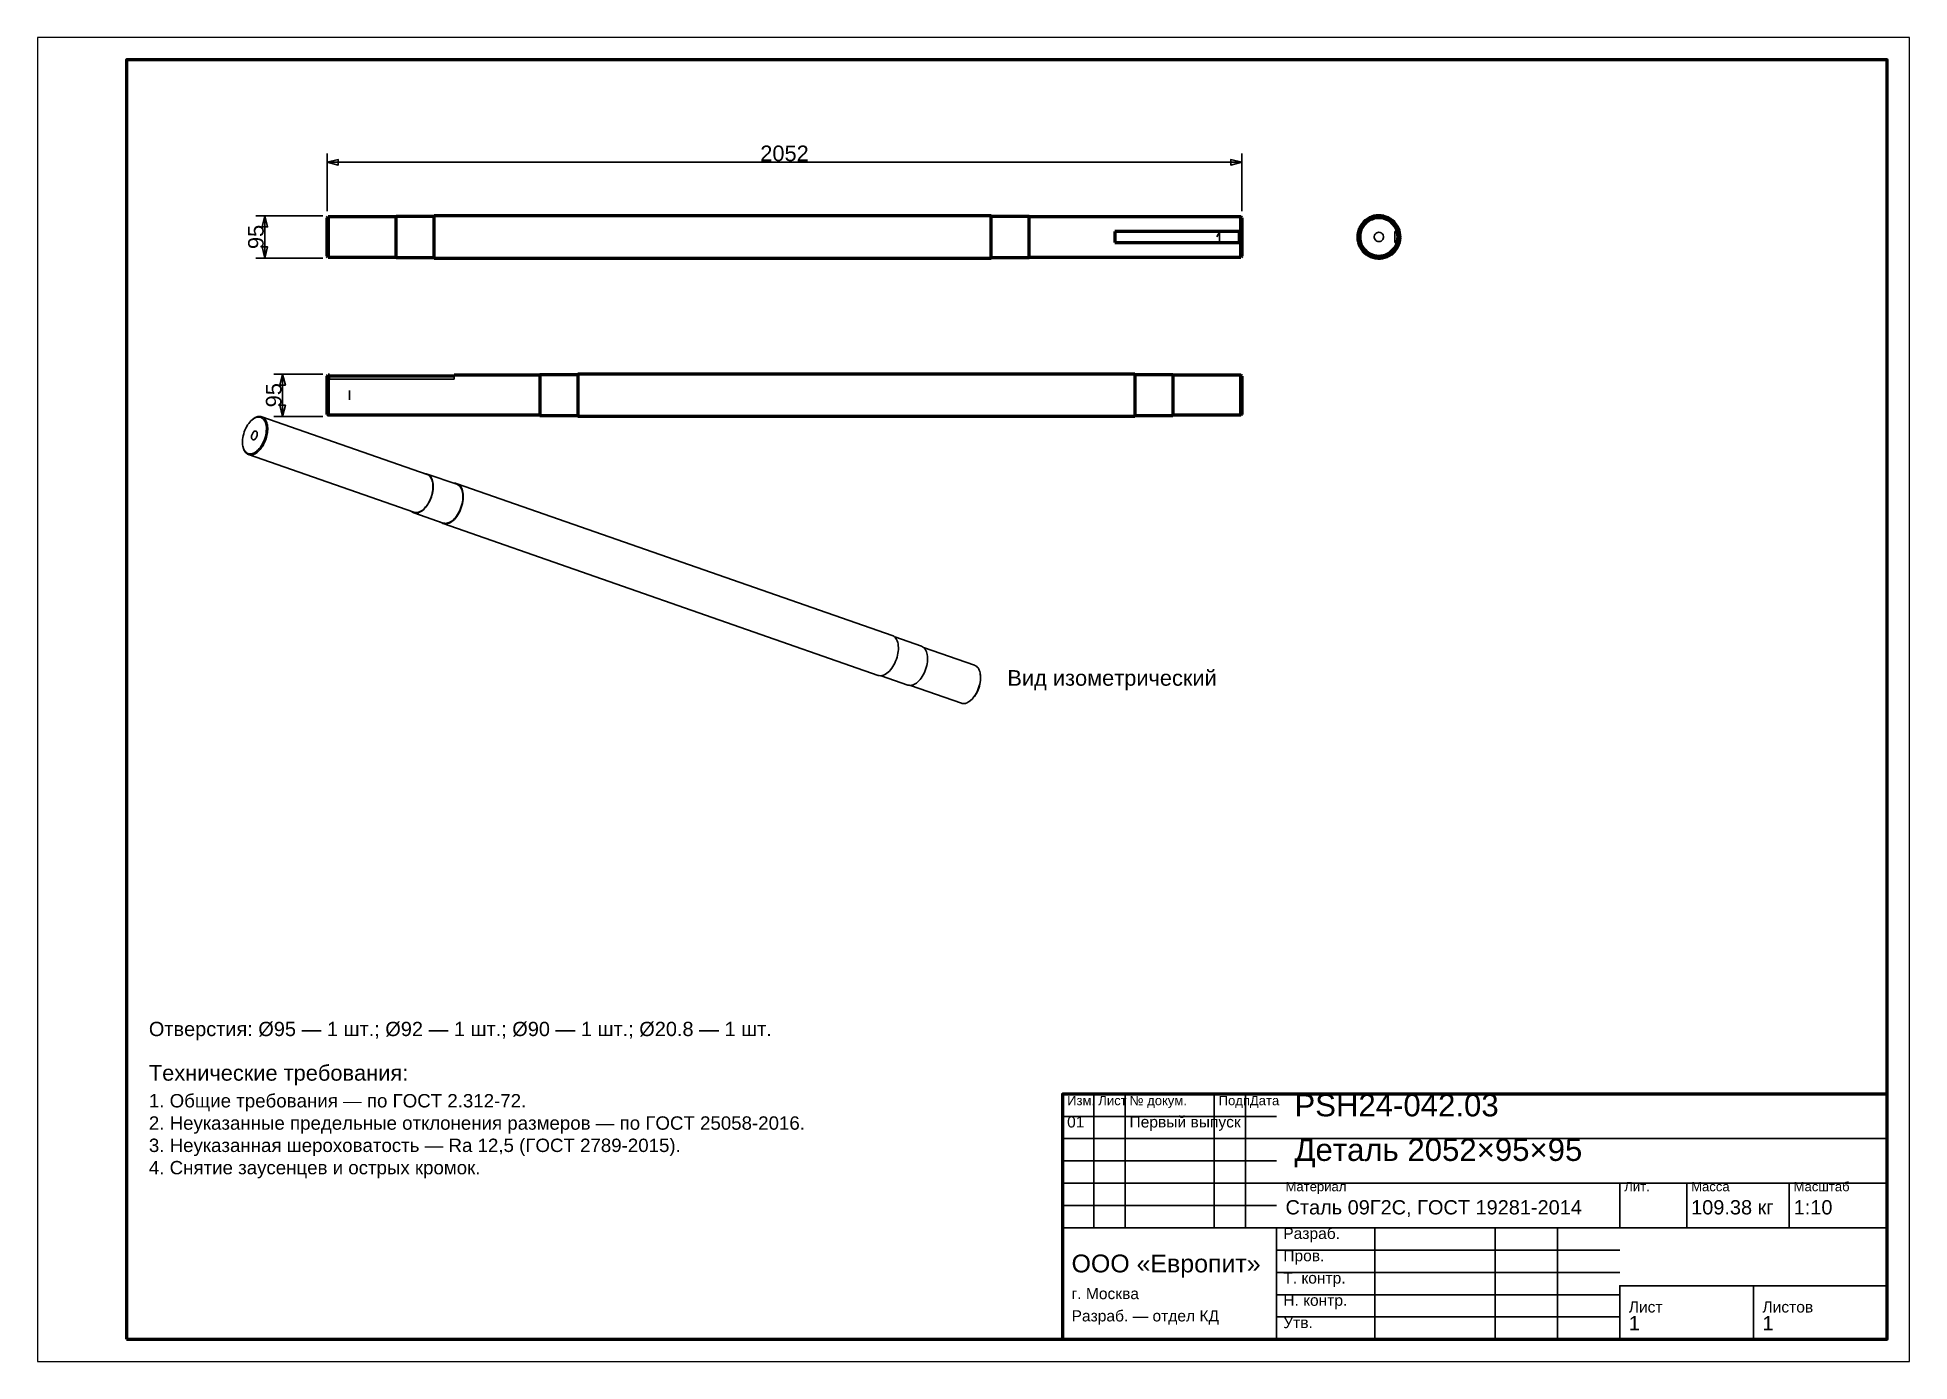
# Model space of a CAD drawing. Header units: millimetres. Extents: x 0 to 420, y 0 to 297.
import ezdxf
from ezdxf.enums import TextEntityAlignment as Align

# ---------------------------------------------------------------- set-up
doc = ezdxf.new("R2010")
doc.units = ezdxf.units.MM
doc.linetypes.add('DASHED', pattern=[1.524, 1.27, -0.254])
doc.styles.add('GOST', font='Arial')

msp = doc.modelspace()

# ---------------------------------------------------------------- texts
at = {"color": 7, "style": 'GOST'}
msp.add_text('2052', height=3.5, dxfattribs=at).set_placement((167.6, 271), align=Align.MIDDLE)
for p in [(49, 252.25), (53, 216.75)]:
    msp.add_text('95', height=3.5, rotation=90, dxfattribs=at).set_placement(p, align=Align.MIDDLE)
at = {"color": 3, "style": 'GOST'}
for s, height, p in [('Вид изометрический', 3.5, (217.6, 151.59)), ('Технические требования:', 3.5, (25, 63)), ('1. Общие требования — по ГОСТ 2.312-72.', 3, (25, 57)), ('Изм.', 2.1, (231, 57.5)), ('Лист', 2.1, (238, 57.5)), ('№ докум.', 2.1, (245, 57.5)), ('Подп.', 2.1, (265, 57.5)), ('Дата', 2.1, (272, 57.5)), ('PSH24-042.03', 5, (282, 55)), ('2. Неуказанные предельные отклонения размеров — по ГОСТ 25058-2016.', 3, (25, 52)), ('01', 2.5, (231, 52.5)), ('Первый выпуск', 2.5, (245, 52.5)), ('3. Неуказанная шероховатость — Ra 12,5 (ГОСТ 2789-2015).', 3, (25, 47)), ('Деталь 2052×95×95', 5, (282, 45)), ('4. Снятие заусенцев и острых кромок.', 3, (25, 42)), ('Материал', 2.1, (280, 38.2)), ('Лит.', 2.1, (356, 38.2)), ('Масса', 2.1, (371, 38.2)), ('Масштаб', 2.1, (394, 38.2)), ('Сталь 09Г2С, ГОСТ 19281-2014', 3.2, (280, 33)), ('109.38 кг', 3.2, (371, 33)), ('1:10', 3.2, (394, 33)), ('Разраб.', 2.5, (279.5, 27.5)), ('ООО «Европит»', 4, (232, 20)), ('Пров.', 2.5, (279.5, 22.5)), ('Т. контр.', 2.5, (279.5, 17.5)), ('г. Москва', 2.5, (232, 14)), ('Н. контр.', 2.5, (279.5, 12.5)), ('Лист', 2.5, (357, 11)), ('Листов', 2.5, (387, 11)), ('Разраб. — отдел КД', 2.5, (232, 9)), ('Утв.', 2.5, (279.5, 7.5)), ('1', 3.2, (357, 7)), ('1', 3.2, (387, 7))]:
    msp.add_text(s, height=height, dxfattribs=at).set_placement(p)
at = {"color": 6, "style": 'GOST'}
msp.add_text('Отверстия: Ø95 — 1 шт.; Ø92 — 1 шт.; Ø90 — 1 шт.; Ø20.8 — 1 шт.', height=3.2, dxfattribs=at).set_placement((25, 73))

# ---------------------------------------------------------------- linework, layer by layer
at = {"color": 7, "lineweight": 35}
for p, q in [((65, 258), (65, 271)), ((65, 269), (270.2, 269)), ((270.2, 258), (270.2, 271)), ((64, 257), (49, 257)), ((51, 247.5), (51, 257)), ((64, 247.5), (49, 247.5)), ((64, 221.5), (53, 221.5)), ((55, 212), (55, 221.5)), ((64, 212), (53, 212)), ((237, 30), (237, 60)), ((244, 30), (244, 60)), ((264, 30), (264, 60)), ((271, 30), (271, 60)), ((230, 55), (278, 55)), ((230, 50), (278, 50)), ((278, 50), (415, 50)), ((230, 45), (278, 45)), ((230, 40), (278, 40)), ((278, 40), (415, 40)), ((355, 30), (355, 40)), ((370, 30), (370, 40)), ((393, 30), (393, 40)), ((230, 35), (278, 35)), ((230, 30), (278, 30)), ((278, 30), (415, 30)), ((300, 5), (300, 30)), ((327, 5), (327, 30)), ((341, 5), (341, 30)), ((278, 25), (355, 25)), ((278, 20), (355, 20)), ((355, 17), (415, 17)), ((278, 15), (355, 15)), ((278, 10), (355, 10))]:
    msp.add_line(p, q, dxfattribs=at)
at = {"color": 1, "lineweight": 70}
for p, q in [((65, 256.55), (65.2, 256.75)), ((65, 256.44), (65, 256.55)), ((65, 256.12), (65, 256.44)), ((65.2, 256.75), (65.2, 256.64)), ((80.5, 256.75), (65.2, 256.75)), ((65.2, 256.64), (65.2, 256.3)), ((65.2, 256.3), (65.2, 255.77)), ((80.5, 256.73), (80.5, 256.85)), ((89, 256.85), (80.5, 256.85)), ((80.5, 256.39), (80.5, 256.73)), ((80.5, 255.85), (80.5, 256.39)), ((89, 256.88), (89, 257)), ((214, 257), (89, 257)), ((89, 256.53), (89, 256.88)), ((89, 255.96), (89, 256.53)), ((214, 256.88), (214, 257)), ((214, 256.53), (214, 256.88)), ((222.5, 256.85), (214, 256.85)), ((214, 255.96), (214, 256.53)), ((222.5, 256.73), (222.5, 256.85)), ((270, 256.75), (222.5, 256.75)), ((222.5, 256.39), (222.5, 256.73)), ((222.5, 255.85), (222.5, 256.39)), ((270, 256.64), (270, 256.75)), ((270.2, 256.55), (270, 256.75)), ((270, 256.3), (270, 256.64)), ((270, 255.77), (270, 256.3)), ((270.2, 256.55), (270.2, 256.44)), ((270.2, 256.44), (270.2, 256.12)), ((298.38, 256.25), (297.94, 255.93)), ((298.85, 256.51), (298.38, 256.25)), ((298.88, 256.36), (298.42, 256.09)), ((298.48, 256.01), (298.93, 256.27)), ((299.35, 256.72), (298.85, 256.51)), ((299.37, 256.57), (298.88, 256.36)), ((298.93, 256.27), (299.41, 256.48)), ((299.42, 256.27), (298.95, 256.06)), ((299.87, 256.88), (299.35, 256.72)), ((299.89, 256.73), (299.37, 256.57)), ((299.41, 256.48), (299.91, 256.63)), ((299.92, 256.43), (299.42, 256.27)), ((300.41, 256.97), (299.87, 256.88)), ((300.41, 256.82), (299.89, 256.73)), ((299.91, 256.63), (300.43, 256.72)), ((300.43, 256.52), (299.92, 256.43)), ((300.95, 257), (300.41, 256.97)), ((300.95, 256.85), (300.41, 256.82)), ((300.43, 256.72), (300.95, 256.75)), ((300.95, 256.55), (300.43, 256.52)), ((301.49, 256.97), (300.95, 257)), ((301.48, 256.82), (300.95, 256.85)), ((300.95, 256.75), (301.47, 256.72)), ((301.47, 256.52), (300.95, 256.55)), ((301.47, 256.72), (301.99, 256.63)), ((301.98, 256.43), (301.47, 256.52)), ((302.01, 256.73), (301.48, 256.82)), ((302.02, 256.88), (301.49, 256.97)), ((302.47, 256.27), (301.98, 256.43)), ((301.99, 256.63), (302.49, 256.48)), ((302.52, 256.57), (302.01, 256.73)), ((302.54, 256.72), (302.02, 256.88)), ((302.95, 256.06), (302.47, 256.27)), ((302.49, 256.48), (302.97, 256.27)), ((303.01, 256.36), (302.52, 256.57)), ((303.04, 256.51), (302.54, 256.72)), ((302.97, 256.27), (303.42, 256.01)), ((303.48, 256.09), (303.01, 256.36)), ((303.52, 256.25), (303.04, 256.51)), ((303.95, 255.93), (303.52, 256.25)), ((65, 255.61), (65, 256.12)), ((65, 254.93), (65, 255.61)), ((65, 254.12), (65, 254.93)), ((65, 253.21), (65, 254.12)), ((65, 252.25), (65, 253.21)), ((65, 251.29), (65, 252.25)), ((65.2, 255.77), (65.2, 255.06)), ((65.2, 255.06), (65.2, 254.2)), ((65.2, 254.2), (65.2, 253.25)), ((65.2, 253.25), (65.2, 252.25)), ((65.2, 252.25), (65.2, 251.25)), ((80.5, 255.12), (80.5, 255.85)), ((80.5, 254.25), (80.5, 255.12)), ((80.5, 253.27), (80.5, 254.25)), ((80.5, 252.25), (80.5, 253.27)), ((80.5, 251.23), (80.5, 252.25)), ((89, 255.21), (89, 255.96)), ((89, 254.31), (89, 255.21)), ((89, 253.31), (89, 254.31)), ((89, 252.25), (89, 253.31)), ((89, 251.19), (89, 252.25)), ((214, 255.21), (214, 255.96)), ((214, 254.31), (214, 255.21)), ((214, 253.31), (214, 254.31)), ((214, 252.25), (214, 253.31)), ((214, 251.19), (214, 252.25)), ((222.5, 255.12), (222.5, 255.85)), ((222.5, 254.25), (222.5, 255.12)), ((222.5, 253.27), (222.5, 254.25)), ((222.5, 252.25), (222.5, 253.27)), ((222.5, 251.23), (222.5, 252.25)), ((269.7, 253.5), (241.7, 253.5)), ((241.7, 253.5), (241.7, 253.33)), ((241.7, 253.33), (241.7, 253.15)), ((241.7, 253.15), (241.7, 252.97)), ((241.7, 252.97), (241.7, 252.79)), ((241.7, 252.79), (241.7, 252.61)), ((241.7, 252.61), (241.7, 252.43)), ((241.7, 252.43), (241.7, 252.25)), ((241.7, 252.25), (241.7, 252.07)), ((241.7, 252.07), (241.7, 251.89)), ((269.7, 253.33), (269.7, 253.5)), ((269.7, 253.15), (269.7, 253.33)), ((269.7, 252.97), (269.7, 253.15)), ((269.7, 252.79), (269.7, 252.97)), ((269.7, 252.61), (269.7, 252.79)), ((269.7, 252.43), (269.7, 252.61)), ((269.7, 252.25), (269.7, 252.43)), ((269.7, 252.07), (269.7, 252.25)), ((269.7, 251.89), (269.7, 252.07)), ((270, 255.06), (270, 255.77)), ((270, 254.2), (270, 255.06)), ((270, 253.25), (270, 254.2)), ((270, 252.25), (270, 253.25)), ((270, 251.25), (270, 252.25)), ((270.2, 256.12), (270.2, 255.61)), ((270.2, 255.61), (270.2, 254.93)), ((270.2, 254.93), (270.2, 254.12)), ((270.2, 254.12), (270.2, 253.21)), ((270.2, 253.21), (270.2, 252.25)), ((270.2, 252.25), (270.2, 251.29)), ((296.22, 252.66), (296.2, 252.11)), ((296.2, 252.11), (296.25, 251.57)), ((296.29, 253.19), (296.22, 252.66)), ((296.43, 253.72), (296.29, 253.19)), ((296.42, 253.05), (296.36, 252.52)), ((296.36, 252.52), (296.36, 251.98)), ((296.54, 253.57), (296.42, 253.05)), ((296.63, 254.22), (296.43, 253.72)), ((296.46, 252.51), (296.52, 253.03)), ((296.46, 251.99), (296.46, 252.51)), ((296.52, 253.03), (296.64, 253.54)), ((296.72, 254.07), (296.54, 253.57)), ((296.88, 254.7), (296.63, 254.22)), ((296.64, 253.54), (296.82, 254.03)), ((296.68, 252.77), (296.65, 252.25)), ((296.65, 252.25), (296.68, 251.73)), ((296.77, 253.28), (296.68, 252.77)), ((296.96, 254.55), (296.72, 254.07)), ((296.93, 253.77), (296.77, 253.28)), ((296.82, 254.03), (297.05, 254.5)), ((297.19, 255.15), (296.88, 254.7)), ((297.14, 254.25), (296.93, 253.77)), ((297.26, 255), (296.96, 254.55)), ((297.05, 254.5), (297.34, 254.94)), ((297.41, 254.69), (297.14, 254.25)), ((297.54, 255.56), (297.19, 255.15)), ((297.6, 255.41), (297.26, 255)), ((297.34, 254.94), (297.67, 255.34)), ((297.73, 255.1), (297.41, 254.69)), ((297.94, 255.93), (297.54, 255.56)), ((297.99, 255.77), (297.6, 255.41)), ((297.67, 255.34), (298.06, 255.7)), ((298.1, 255.47), (297.73, 255.1)), ((298.42, 256.09), (297.99, 255.77)), ((298.06, 255.7), (298.48, 256.01)), ((298.51, 255.79), (298.1, 255.47)), ((298.95, 256.06), (298.51, 255.79)), ((303.39, 255.79), (302.95, 256.06)), ((303.8, 255.47), (303.39, 255.79)), ((303.42, 256.01), (303.84, 255.7)), ((303.9, 255.77), (303.48, 256.09)), ((304.17, 255.1), (303.8, 255.47)), ((303.84, 255.7), (304.22, 255.34)), ((304.29, 255.41), (303.9, 255.77)), ((304.35, 255.56), (303.95, 255.93)), ((304.49, 254.69), (304.17, 255.1)), ((304.22, 255.34), (304.56, 254.94)), ((304.64, 255), (304.29, 255.41)), ((304.71, 255.15), (304.35, 255.56)), ((304.76, 254.25), (304.49, 254.69)), ((304.56, 254.94), (304.85, 254.5)), ((304.93, 254.55), (304.64, 255)), ((305.02, 254.7), (304.71, 255.15)), ((304.97, 253.77), (304.76, 254.25)), ((304.85, 254.5), (305.08, 254.03)), ((305.17, 254.07), (304.93, 254.55)), ((305.12, 253.28), (304.97, 253.77)), ((305.27, 254.22), (305.02, 254.7)), ((305.08, 254.03), (305.26, 253.54)), ((305.22, 252.77), (305.12, 253.28)), ((305.35, 253.57), (305.17, 254.07)), ((305.25, 252.25), (305.22, 252.77)), ((305.22, 251.73), (305.25, 252.25)), ((305.26, 253.54), (305.38, 253.03)), ((305.47, 253.72), (305.27, 254.22)), ((305.48, 253.05), (305.35, 253.57)), ((305.38, 253.03), (305.44, 252.51)), ((305.44, 252.51), (305.44, 251.99)), ((305.6, 253.19), (305.47, 253.72)), ((305.54, 252.52), (305.48, 253.05)), ((305.54, 251.98), (305.54, 252.52)), ((305.68, 252.66), (305.6, 253.19)), ((305.65, 251.57), (305.7, 252.11)), ((305.7, 252.11), (305.68, 252.66)), ((65, 250.38), (65, 251.29)), ((65, 249.57), (65, 250.38)), ((65, 248.89), (65, 249.57)), ((65, 248.38), (65, 248.89)), ((65, 248.06), (65, 248.38)), ((65, 247.95), (65, 248.06)), ((65.2, 247.75), (65, 247.95)), ((65.2, 251.25), (65.2, 250.3)), ((65.2, 250.3), (65.2, 249.44)), ((65.2, 249.44), (65.2, 248.73)), ((65.2, 248.73), (65.2, 248.2)), ((65.2, 248.2), (65.2, 247.86)), ((65.2, 247.86), (65.2, 247.75)), ((80.5, 250.25), (80.5, 251.23)), ((80.5, 249.38), (80.5, 250.25)), ((80.5, 248.65), (80.5, 249.38)), ((80.5, 248.11), (80.5, 248.65)), ((80.5, 247.77), (80.5, 248.11)), ((89, 250.19), (89, 251.19)), ((89, 249.29), (89, 250.19)), ((89, 248.54), (89, 249.29)), ((89, 247.97), (89, 248.54)), ((89, 247.62), (89, 247.97)), ((214, 250.19), (214, 251.19)), ((214, 249.29), (214, 250.19)), ((214, 248.54), (214, 249.29)), ((214, 247.97), (214, 248.54)), ((214, 247.62), (214, 247.97)), ((222.5, 250.25), (222.5, 251.23)), ((222.5, 249.38), (222.5, 250.25)), ((222.5, 248.65), (222.5, 249.38)), ((222.5, 248.11), (222.5, 248.65)), ((222.5, 247.77), (222.5, 248.11)), ((241.7, 251.89), (241.7, 251.71)), ((241.7, 251.71), (241.7, 251.53)), ((241.7, 251.53), (241.7, 251.35)), ((241.7, 251.35), (241.7, 251.17)), ((241.7, 251.17), (241.7, 251)), ((241.7, 251), (269.7, 251)), ((269.7, 251.71), (269.7, 251.89)), ((269.7, 251.53), (269.7, 251.71)), ((269.7, 251.35), (269.7, 251.53)), ((269.7, 251.17), (269.7, 251.35)), ((269.7, 251), (269.7, 251.17)), ((270, 250.3), (270, 251.25)), ((270, 249.44), (270, 250.3)), ((270, 248.73), (270, 249.44)), ((270, 248.2), (270, 248.73)), ((270, 247.86), (270, 248.2)), ((270.2, 247.95), (270, 247.75)), ((270, 247.75), (270, 247.86)), ((270.2, 251.29), (270.2, 250.38)), ((270.2, 250.38), (270.2, 249.57)), ((270.2, 249.57), (270.2, 248.89)), ((270.2, 248.89), (270.2, 248.38)), ((270.2, 248.38), (270.2, 248.06)), ((270.2, 248.06), (270.2, 247.95)), ((296.25, 251.57), (296.35, 251.04)), ((296.35, 251.04), (296.52, 250.53)), ((296.36, 251.98), (296.42, 251.45)), ((296.42, 251.45), (296.54, 250.93)), ((296.52, 251.47), (296.46, 251.99)), ((296.64, 250.96), (296.52, 251.47)), ((296.52, 250.53), (296.75, 250.03)), ((296.54, 250.93), (296.72, 250.43)), ((296.82, 250.47), (296.64, 250.96)), ((296.68, 251.73), (296.77, 251.22)), ((296.72, 250.43), (296.96, 249.95)), ((296.75, 250.03), (297.03, 249.57)), ((296.77, 251.22), (296.93, 250.73)), ((297.05, 250), (296.82, 250.47)), ((296.93, 250.73), (297.14, 250.25)), ((296.96, 249.95), (297.26, 249.5)), ((297.03, 249.57), (297.36, 249.14)), ((297.34, 249.56), (297.05, 250)), ((297.14, 250.25), (297.41, 249.81)), ((297.26, 249.5), (297.6, 249.09)), ((297.67, 249.16), (297.34, 249.56)), ((297.36, 249.14), (297.74, 248.75)), ((297.41, 249.81), (297.73, 249.4)), ((297.6, 249.09), (297.99, 248.73)), ((298.06, 248.8), (297.67, 249.16)), ((297.73, 249.4), (298.1, 249.03)), ((297.74, 248.75), (298.16, 248.41)), ((297.99, 248.73), (298.42, 248.41)), ((298.48, 248.49), (298.06, 248.8)), ((298.1, 249.03), (298.51, 248.71)), ((298.16, 248.41), (298.61, 248.11)), ((298.42, 248.41), (298.88, 248.14)), ((298.93, 248.23), (298.48, 248.49)), ((298.51, 248.71), (298.95, 248.44)), ((298.61, 248.11), (299.1, 247.87)), ((298.88, 248.14), (299.37, 247.93)), ((299.41, 248.02), (298.93, 248.23)), ((298.95, 248.44), (299.42, 248.23)), ((299.1, 247.87), (299.61, 247.69)), ((299.37, 247.93), (299.89, 247.77)), ((299.91, 247.87), (299.41, 248.02)), ((299.42, 248.23), (299.92, 248.07)), ((300.43, 247.78), (299.91, 247.87)), ((299.92, 248.07), (300.43, 247.98)), ((300.43, 247.98), (300.95, 247.95)), ((300.95, 247.95), (301.47, 247.98)), ((301.47, 247.98), (301.98, 248.07)), ((301.99, 247.87), (301.47, 247.78)), ((301.98, 248.07), (302.47, 248.23)), ((302.49, 248.02), (301.99, 247.87)), ((302.01, 247.77), (302.52, 247.93)), ((302.29, 247.69), (302.8, 247.87)), ((302.47, 248.23), (302.95, 248.44)), ((302.97, 248.23), (302.49, 248.02)), ((302.52, 247.93), (303.01, 248.14)), ((302.8, 247.87), (303.28, 248.11)), ((302.95, 248.44), (303.39, 248.71)), ((303.42, 248.49), (302.97, 248.23)), ((303.01, 248.14), (303.48, 248.41)), ((303.28, 248.11), (303.74, 248.41)), ((303.39, 248.71), (303.8, 249.03)), ((303.84, 248.8), (303.42, 248.49)), ((303.48, 248.41), (303.9, 248.73)), ((303.74, 248.41), (304.16, 248.75)), ((303.8, 249.03), (304.17, 249.4)), ((304.22, 249.16), (303.84, 248.8)), ((303.9, 248.73), (304.29, 249.09)), ((304.16, 248.75), (304.54, 249.14)), ((304.17, 249.4), (304.49, 249.81)), ((304.56, 249.56), (304.22, 249.16)), ((304.29, 249.09), (304.64, 249.5)), ((304.49, 249.81), (304.76, 250.25)), ((304.54, 249.14), (304.87, 249.57)), ((304.85, 250), (304.56, 249.56)), ((304.64, 249.5), (304.93, 249.95)), ((304.76, 250.25), (304.97, 250.73)), ((305.08, 250.47), (304.85, 250)), ((304.87, 249.57), (305.15, 250.03)), ((304.93, 249.95), (305.17, 250.43)), ((304.97, 250.73), (305.12, 251.22)), ((305.26, 250.96), (305.08, 250.47)), ((305.12, 251.22), (305.22, 251.73)), ((305.15, 250.03), (305.37, 250.53)), ((305.17, 250.43), (305.35, 250.93)), ((305.38, 251.47), (305.26, 250.96)), ((305.35, 250.93), (305.48, 251.45)), ((305.37, 250.53), (305.54, 251.04)), ((305.44, 251.99), (305.38, 251.47)), ((305.48, 251.45), (305.54, 251.98)), ((305.54, 251.04), (305.65, 251.57)), ((65.2, 247.75), (80.5, 247.75)), ((80.5, 247.65), (80.5, 247.77)), ((80.5, 247.65), (89, 247.65)), ((89, 247.5), (89, 247.62)), ((89, 247.5), (214, 247.5)), ((214, 247.65), (222.5, 247.65)), ((214, 247.5), (214, 247.62)), ((222.5, 247.65), (222.5, 247.77)), ((222.5, 247.75), (270, 247.75)), ((299.61, 247.69), (300.14, 247.57)), ((299.89, 247.77), (300.41, 247.68)), ((300.14, 247.57), (300.68, 247.51)), ((300.41, 247.68), (300.95, 247.65)), ((300.95, 247.75), (300.43, 247.78)), ((300.68, 247.51), (301.22, 247.51)), ((301.47, 247.78), (300.95, 247.75)), ((300.95, 247.65), (301.48, 247.68)), ((301.22, 247.51), (301.76, 247.57)), ((301.48, 247.68), (302.01, 247.77)), ((301.76, 247.57), (302.29, 247.69)), ((65, 221.05), (65.2, 221.25)), ((65, 220.94), (65, 221.05)), ((65, 220.62), (65, 220.94)), ((65, 220.11), (65, 220.62)), ((65, 219.43), (65, 220.11)), ((65, 218.62), (65, 219.43)), ((65, 217.71), (65, 218.62)), ((65.2, 221.25), (65.2, 221.22)), ((65.5, 221.25), (65.2, 221.25)), ((65.2, 221.22), (65.2, 221.14)), ((65.2, 221.14), (65.2, 221)), ((65.2, 221), (65.2, 220.8)), ((65.2, 220.8), (65.2, 220.56)), ((65.2, 220.56), (65.2, 220.27)), ((65.2, 220.27), (65.2, 219.93)), ((65.2, 219.93), (65.2, 219.56)), ((65.2, 219.56), (65.2, 219.14)), ((65.2, 219.14), (65.2, 218.7)), ((65.2, 218.7), (65.2, 218.24)), ((65.5, 221.25), (65.5, 221.25)), ((65.5, 221.25), (65.5, 221.25)), ((65.5, 221.25), (65.5, 221.24)), ((65.5, 221.24), (65.5, 221.24)), ((65.5, 221.24), (65.5, 221.23)), ((65.5, 221.23), (65.5, 221.22)), ((65.5, 221.22), (65.5, 221.21)), ((65.5, 221.21), (65.5, 221.19)), ((65.5, 221.19), (65.5, 221.18)), ((65.5, 221.18), (65.5, 221.16)), ((65.5, 221.16), (65.5, 221.14)), ((65.5, 221.14), (65.5, 221.12)), ((65.5, 221.12), (65.5, 221.1)), ((65.5, 221.1), (65.5, 221.07)), ((65.5, 221.07), (93.5, 221.07)), ((93.5, 221.24), (93.5, 221.25)), ((93.5, 221.25), (93.5, 221.25)), ((93.5, 221.25), (93.5, 221.25)), ((112.7, 221.25), (93.5, 221.25)), ((93.5, 221.23), (93.5, 221.24)), ((93.5, 221.24), (93.5, 221.24)), ((93.5, 221.22), (93.5, 221.23)), ((93.5, 221.21), (93.5, 221.22)), ((93.5, 221.19), (93.5, 221.21)), ((93.5, 221.18), (93.5, 221.19)), ((93.5, 221.16), (93.5, 221.18)), ((93.5, 221.14), (93.5, 221.16)), ((93.5, 221.12), (93.5, 221.14)), ((93.5, 221.1), (93.5, 221.12)), ((93.5, 221.07), (93.5, 221.1)), ((112.7, 221.35), (112.7, 221.32)), ((121.2, 221.35), (112.7, 221.35)), ((112.7, 221.32), (112.7, 221.23)), ((112.7, 221.23), (112.7, 221.09)), ((112.7, 221.09), (112.7, 220.89)), ((112.7, 220.89), (112.7, 220.64)), ((112.7, 220.64), (112.7, 220.35)), ((112.7, 220.35), (112.7, 220)), ((112.7, 220), (112.7, 219.62)), ((112.7, 219.62), (112.7, 219.2)), ((112.7, 219.2), (112.7, 218.75)), ((112.7, 218.75), (112.7, 218.27)), ((121.2, 221.5), (121.2, 221.47)), ((246.2, 221.5), (121.2, 221.5)), ((121.2, 221.47), (121.2, 221.38)), ((121.2, 221.38), (121.2, 221.23)), ((121.2, 221.23), (121.2, 221.03)), ((121.2, 221.03), (121.2, 220.77)), ((121.2, 220.77), (121.2, 220.46)), ((121.2, 220.46), (121.2, 220.11)), ((121.2, 220.11), (121.2, 219.71)), ((121.2, 219.71), (121.2, 219.28)), ((121.2, 219.28), (121.2, 218.81)), ((121.2, 218.81), (121.2, 218.32)), ((246.2, 221.5), (246.2, 221.47)), ((246.2, 221.47), (246.2, 221.38)), ((246.2, 221.38), (246.2, 221.23)), ((254.7, 221.35), (246.2, 221.35)), ((246.2, 221.23), (246.2, 221.03)), ((246.2, 221.03), (246.2, 220.77)), ((246.2, 220.77), (246.2, 220.46)), ((246.2, 220.46), (246.2, 220.11)), ((246.2, 220.11), (246.2, 219.71)), ((246.2, 219.71), (246.2, 219.28)), ((246.2, 219.28), (246.2, 218.81)), ((246.2, 218.81), (246.2, 218.32)), ((254.7, 221.35), (254.7, 221.32)), ((254.7, 221.32), (254.7, 221.23)), ((270, 221.25), (254.7, 221.25)), ((254.7, 221.23), (254.7, 221.09)), ((254.7, 221.09), (254.7, 220.89)), ((254.7, 220.89), (254.7, 220.64)), ((254.7, 220.64), (254.7, 220.35)), ((254.7, 220.35), (254.7, 220)), ((254.7, 220), (254.7, 219.62)), ((254.7, 219.62), (254.7, 219.2)), ((254.7, 219.2), (254.7, 218.75)), ((254.7, 218.75), (254.7, 218.27)), ((270, 221.22), (270, 221.25)), ((270.2, 221.05), (270, 221.25)), ((270, 221.14), (270, 221.22)), ((270, 221), (270, 221.14)), ((270, 220.8), (270, 221)), ((270, 220.56), (270, 220.8)), ((270, 220.27), (270, 220.56)), ((270, 219.93), (270, 220.27)), ((270, 219.56), (270, 219.93)), ((270, 219.14), (270, 219.56)), ((270, 218.7), (270, 219.14)), ((270, 218.24), (270, 218.7)), ((270.2, 221.05), (270.2, 220.94)), ((270.2, 220.94), (270.2, 220.62)), ((270.2, 220.62), (270.2, 220.11)), ((270.2, 220.11), (270.2, 219.43)), ((270.2, 219.43), (270.2, 218.62)), ((270.2, 218.62), (270.2, 217.71)), ((65, 216.75), (65, 217.71)), ((65, 215.79), (65, 216.75)), ((65, 214.88), (65, 215.79)), ((65, 214.07), (65, 214.88)), ((65.2, 218.24), (65.2, 217.75)), ((65.2, 217.75), (65.2, 217.25)), ((65.2, 217.25), (65.2, 216.75)), ((65.2, 216.75), (65.2, 216.25)), ((65.2, 216.25), (65.2, 215.75)), ((65.2, 215.75), (65.2, 215.26)), ((65.2, 215.26), (65.2, 214.8)), ((65.2, 214.8), (65.2, 214.36)), ((65.2, 214.36), (65.2, 213.94)), ((112.7, 218.27), (112.7, 217.77)), ((112.7, 217.77), (112.7, 217.27)), ((112.7, 217.27), (112.7, 216.75)), ((112.7, 216.75), (112.7, 216.23)), ((112.7, 216.23), (112.7, 215.73)), ((112.7, 215.73), (112.7, 215.23)), ((112.7, 215.23), (112.7, 214.75)), ((112.7, 214.75), (112.7, 214.3)), ((112.7, 214.3), (112.7, 213.88)), ((121.2, 218.32), (121.2, 217.81)), ((121.2, 217.81), (121.2, 217.28)), ((121.2, 217.28), (121.2, 216.75)), ((121.2, 216.75), (121.2, 216.22)), ((121.2, 216.22), (121.2, 215.69)), ((121.2, 215.69), (121.2, 215.18)), ((121.2, 215.18), (121.2, 214.69)), ((121.2, 214.69), (121.2, 214.22)), ((121.2, 214.22), (121.2, 213.79)), ((246.2, 218.32), (246.2, 217.81)), ((246.2, 217.81), (246.2, 217.28)), ((246.2, 217.28), (246.2, 216.75)), ((246.2, 216.75), (246.2, 216.22)), ((246.2, 216.22), (246.2, 215.69)), ((246.2, 215.69), (246.2, 215.18)), ((246.2, 215.18), (246.2, 214.69)), ((246.2, 214.69), (246.2, 214.22)), ((246.2, 214.22), (246.2, 213.79)), ((254.7, 218.27), (254.7, 217.77)), ((254.7, 217.77), (254.7, 217.27)), ((254.7, 217.27), (254.7, 216.75)), ((254.7, 216.75), (254.7, 216.23)), ((254.7, 216.23), (254.7, 215.73)), ((254.7, 215.73), (254.7, 215.23)), ((254.7, 215.23), (254.7, 214.75)), ((254.7, 214.75), (254.7, 214.3)), ((254.7, 214.3), (254.7, 213.88)), ((270, 217.75), (270, 218.24)), ((270, 217.25), (270, 217.75)), ((270, 216.75), (270, 217.25)), ((270, 216.25), (270, 216.75)), ((270, 215.75), (270, 216.25)), ((270, 215.26), (270, 215.75)), ((270, 214.8), (270, 215.26)), ((270, 214.36), (270, 214.8)), ((270, 213.94), (270, 214.36)), ((270.2, 217.71), (270.2, 216.75)), ((270.2, 216.75), (270.2, 215.79)), ((270.2, 215.79), (270.2, 214.88)), ((270.2, 214.88), (270.2, 214.07)), ((65, 213.39), (65, 214.07)), ((65, 212.88), (65, 213.39)), ((65, 212.56), (65, 212.88)), ((65, 212.45), (65, 212.56)), ((65, 212.45), (65.2, 212.25)), ((65.2, 213.94), (65.2, 213.57)), ((65.2, 213.57), (65.2, 213.23)), ((65.2, 213.23), (65.2, 212.94)), ((65.2, 212.94), (65.2, 212.7)), ((65.2, 212.7), (65.2, 212.5)), ((65.2, 212.5), (65.2, 212.36)), ((65.2, 212.36), (65.2, 212.28)), ((65.2, 212.28), (65.2, 212.25)), ((112.7, 212.25), (65.2, 212.25)), ((112.7, 213.88), (112.7, 213.5)), ((112.7, 213.5), (112.7, 213.15)), ((112.7, 213.15), (112.7, 212.86)), ((112.7, 212.86), (112.7, 212.61)), ((112.7, 212.61), (112.7, 212.41)), ((112.7, 212.41), (112.7, 212.27)), ((112.7, 212.27), (112.7, 212.18)), ((112.7, 212.18), (112.7, 212.15)), ((121.2, 212.15), (112.7, 212.15)), ((121.2, 213.79), (121.2, 213.39)), ((121.2, 213.39), (121.2, 213.04)), ((121.2, 213.04), (121.2, 212.73)), ((121.2, 212.73), (121.2, 212.47)), ((121.2, 212.47), (121.2, 212.27)), ((121.2, 212.27), (121.2, 212.12)), ((121.2, 212.12), (121.2, 212.03)), ((121.2, 212.03), (121.2, 212)), ((246.2, 212), (121.2, 212)), ((246.2, 213.79), (246.2, 213.39)), ((246.2, 213.39), (246.2, 213.04)), ((246.2, 213.04), (246.2, 212.73)), ((246.2, 212.73), (246.2, 212.47)), ((246.2, 212.47), (246.2, 212.27)), ((246.2, 212.27), (246.2, 212.12)), ((254.7, 212.15), (246.2, 212.15)), ((246.2, 212.12), (246.2, 212.03)), ((246.2, 212.03), (246.2, 212)), ((254.7, 213.88), (254.7, 213.5)), ((254.7, 213.5), (254.7, 213.15)), ((254.7, 213.15), (254.7, 212.86)), ((254.7, 212.86), (254.7, 212.61)), ((254.7, 212.61), (254.7, 212.41)), ((254.7, 212.41), (254.7, 212.27)), ((254.7, 212.27), (254.7, 212.18)), ((270, 212.25), (254.7, 212.25)), ((254.7, 212.18), (254.7, 212.15)), ((270, 213.57), (270, 213.94)), ((270, 213.23), (270, 213.57)), ((270, 212.94), (270, 213.23)), ((270, 212.7), (270, 212.94)), ((270, 212.5), (270, 212.7)), ((270, 212.36), (270, 212.5)), ((270.2, 212.45), (270, 212.25)), ((270, 212.28), (270, 212.36)), ((270, 212.25), (270, 212.28)), ((270.2, 214.07), (270.2, 213.39)), ((270.2, 213.39), (270.2, 212.88)), ((270.2, 212.88), (270.2, 212.56)), ((270.2, 212.56), (270.2, 212.45))]:
    msp.add_line(p, q, dxfattribs=at)
at = {"color": 5, "linetype": 'DASHED', "lineweight": 35}
for p, q in [((65, 256.55), (65, 256.44)), ((65, 256.44), (65, 256.12)), ((65.2, 256.64), (65.2, 256.75)), ((65.2, 256.3), (65.2, 256.64)), ((65.2, 255.77), (65.2, 256.3)), ((80.5, 256.85), (80.5, 256.73)), ((80.5, 256.75), (80.5, 256.64)), ((80.5, 256.64), (80.5, 256.75)), ((80.5, 256.73), (80.5, 256.39)), ((80.5, 256.64), (80.5, 256.3)), ((80.5, 256.3), (80.5, 256.64)), ((80.5, 256.39), (80.5, 255.85)), ((80.5, 256.3), (80.5, 255.77)), ((80.5, 255.77), (80.5, 256.3)), ((89, 257), (89, 256.88)), ((89, 256.88), (89, 256.53)), ((89, 256.85), (89, 256.73)), ((89, 256.73), (89, 256.85)), ((89, 256.73), (89, 256.39)), ((89, 256.39), (89, 256.73)), ((89, 256.53), (89, 255.96)), ((89, 256.39), (89, 255.85)), ((89, 255.85), (89, 256.39)), ((214, 257), (214, 256.88)), ((214, 256.88), (214, 256.53)), ((214, 256.85), (214, 256.73)), ((214, 256.73), (214, 256.85)), ((214, 256.73), (214, 256.39)), ((214, 256.39), (214, 256.73)), ((214, 256.53), (214, 255.96)), ((214, 256.39), (214, 255.85)), ((214, 255.85), (214, 256.39)), ((222.5, 256.85), (222.5, 256.73)), ((222.5, 256.75), (222.5, 256.64)), ((222.5, 256.64), (222.5, 256.75)), ((222.5, 256.73), (222.5, 256.39)), ((222.5, 256.64), (222.5, 256.3)), ((222.5, 256.3), (222.5, 256.64)), ((222.5, 256.39), (222.5, 255.85)), ((222.5, 256.3), (222.5, 255.77)), ((222.5, 255.77), (222.5, 256.3)), ((270, 256.75), (270, 256.64)), ((270, 256.64), (270, 256.3)), ((270, 256.3), (270, 255.77)), ((270.2, 256.44), (270.2, 256.55)), ((270.2, 256.12), (270.2, 256.44)), ((298.38, 256.25), (297.94, 255.93)), ((298.85, 256.51), (298.38, 256.25)), ((298.88, 256.36), (298.42, 256.09)), ((298.88, 256.36), (298.42, 256.09)), ((298.88, 256.36), (298.42, 256.09)), ((298.89, 256.25), (298.43, 255.98)), ((298.89, 256.25), (298.43, 255.98)), ((298.93, 256.27), (298.48, 256.01)), ((299.35, 256.72), (298.85, 256.51)), ((299.37, 256.57), (298.88, 256.36)), ((299.37, 256.57), (298.88, 256.36)), ((299.37, 256.57), (298.88, 256.36)), ((299.38, 256.47), (298.89, 256.25)), ((299.38, 256.47), (298.89, 256.25)), ((299.41, 256.48), (298.93, 256.27)), ((298.95, 256.06), (299.42, 256.27)), ((299.87, 256.88), (299.35, 256.72)), ((299.89, 256.73), (299.37, 256.57)), ((299.89, 256.73), (299.37, 256.57)), ((299.89, 256.73), (299.37, 256.57)), ((299.89, 256.62), (299.38, 256.47)), ((299.89, 256.62), (299.38, 256.47)), ((299.91, 256.63), (299.41, 256.48)), ((299.42, 256.27), (299.92, 256.43)), ((300.41, 256.97), (299.87, 256.88)), ((300.41, 256.82), (299.89, 256.73)), ((300.41, 256.82), (299.89, 256.73)), ((300.41, 256.82), (299.89, 256.73)), ((300.42, 256.72), (299.89, 256.62)), ((300.42, 256.72), (299.89, 256.62)), ((300.43, 256.72), (299.91, 256.63)), ((299.92, 256.43), (300.43, 256.52)), ((300.95, 257), (300.41, 256.97)), ((300.95, 256.85), (300.41, 256.82)), ((300.95, 256.85), (300.41, 256.82)), ((300.95, 256.85), (300.41, 256.82)), ((300.95, 256.75), (300.42, 256.72)), ((300.95, 256.75), (300.42, 256.72)), ((300.95, 256.75), (300.43, 256.72)), ((300.43, 256.52), (300.95, 256.55)), ((301.49, 256.97), (300.95, 257)), ((301.48, 256.82), (300.95, 256.85)), ((301.48, 256.82), (300.95, 256.85)), ((301.48, 256.82), (300.95, 256.85)), ((301.47, 256.72), (300.95, 256.75)), ((301.48, 256.72), (300.95, 256.75)), ((301.48, 256.72), (300.95, 256.75)), ((300.95, 256.55), (301.47, 256.52)), ((301.99, 256.63), (301.47, 256.72)), ((301.47, 256.52), (301.98, 256.43)), ((302.01, 256.73), (301.48, 256.82)), ((302.01, 256.73), (301.48, 256.82)), ((302.01, 256.73), (301.48, 256.82)), ((302.01, 256.62), (301.48, 256.72)), ((302.01, 256.62), (301.48, 256.72)), ((302.02, 256.88), (301.49, 256.97)), ((301.98, 256.43), (302.47, 256.27)), ((302.49, 256.48), (301.99, 256.63)), ((302.52, 256.57), (302.01, 256.73)), ((302.52, 256.57), (302.01, 256.73)), ((302.52, 256.57), (302.01, 256.73)), ((302.51, 256.47), (302.01, 256.62)), ((302.51, 256.47), (302.01, 256.62)), ((302.54, 256.72), (302.02, 256.88)), ((302.47, 256.27), (302.95, 256.06)), ((302.97, 256.27), (302.49, 256.48)), ((303, 256.25), (302.51, 256.47)), ((303, 256.25), (302.51, 256.47)), ((303.01, 256.36), (302.52, 256.57)), ((303.01, 256.36), (302.52, 256.57)), ((303.01, 256.36), (302.52, 256.57)), ((303.04, 256.51), (302.54, 256.72)), ((303.42, 256.01), (302.97, 256.27)), ((303.46, 255.98), (303, 256.25)), ((303.46, 255.98), (303, 256.25)), ((303.48, 256.09), (303.01, 256.36)), ((303.48, 256.09), (303.01, 256.36)), ((303.48, 256.09), (303.01, 256.36)), ((303.52, 256.25), (303.04, 256.51)), ((303.95, 255.93), (303.52, 256.25)), ((65, 256.12), (65, 255.61)), ((65, 255.61), (65, 254.93)), ((65, 254.93), (65, 254.12)), ((65, 254.12), (65, 253.21)), ((65, 253.21), (65, 252.25)), ((65, 252.25), (65, 251.29)), ((65.2, 255.06), (65.2, 255.77)), ((65.2, 254.2), (65.2, 255.06)), ((65.2, 253.25), (65.2, 254.2)), ((65.2, 252.25), (65.2, 253.25)), ((65.2, 251.25), (65.2, 252.25)), ((80.5, 255.85), (80.5, 255.12)), ((80.5, 255.77), (80.5, 255.06)), ((80.5, 255.06), (80.5, 255.77)), ((80.5, 255.12), (80.5, 254.25)), ((80.5, 255.06), (80.5, 254.2)), ((80.5, 254.2), (80.5, 255.06)), ((80.5, 254.25), (80.5, 253.27)), ((80.5, 254.2), (80.5, 253.25)), ((80.5, 253.25), (80.5, 254.2)), ((80.5, 253.27), (80.5, 252.25)), ((80.5, 253.25), (80.5, 252.25)), ((80.5, 252.25), (80.5, 253.25)), ((80.5, 252.25), (80.5, 251.25)), ((80.5, 251.25), (80.5, 252.25)), ((80.5, 252.25), (80.5, 251.23)), ((89, 255.96), (89, 255.21)), ((89, 255.85), (89, 255.12)), ((89, 255.12), (89, 255.85)), ((89, 255.21), (89, 254.31)), ((89, 255.12), (89, 254.25)), ((89, 254.25), (89, 255.12)), ((89, 254.31), (89, 253.31)), ((89, 254.25), (89, 253.27)), ((89, 253.27), (89, 254.25)), ((89, 253.31), (89, 252.25)), ((89, 253.27), (89, 252.25)), ((89, 252.25), (89, 253.27)), ((89, 252.25), (89, 251.23)), ((89, 251.23), (89, 252.25)), ((89, 252.25), (89, 251.19)), ((214, 255.96), (214, 255.21)), ((214, 255.85), (214, 255.12)), ((214, 255.12), (214, 255.85)), ((214, 255.21), (214, 254.31)), ((214, 255.12), (214, 254.25)), ((214, 254.25), (214, 255.12)), ((214, 254.31), (214, 253.31)), ((214, 254.25), (214, 253.27)), ((214, 253.27), (214, 254.25)), ((214, 253.31), (214, 252.25)), ((214, 253.27), (214, 252.25)), ((214, 252.25), (214, 253.27)), ((214, 252.25), (214, 251.19)), ((214, 252.25), (214, 251.23)), ((214, 251.23), (214, 252.25)), ((222.5, 255.85), (222.5, 255.12)), ((222.5, 255.77), (222.5, 255.06)), ((222.5, 255.06), (222.5, 255.77)), ((222.5, 255.12), (222.5, 254.25)), ((222.5, 255.06), (222.5, 254.2)), ((222.5, 254.2), (222.5, 255.06)), ((222.5, 254.25), (222.5, 253.27)), ((222.5, 254.2), (222.5, 253.25)), ((222.5, 253.25), (222.5, 254.2)), ((222.5, 253.27), (222.5, 252.25)), ((222.5, 253.25), (222.5, 252.25)), ((222.5, 252.25), (222.5, 253.25)), ((222.5, 252.25), (222.5, 251.25)), ((222.5, 251.25), (222.5, 252.25)), ((222.5, 252.25), (222.5, 251.23)), ((241.7, 253.5), (269.7, 253.5)), ((241.7, 253.5), (241.7, 251)), ((265.2, 253.29), (264.58, 252.25)), ((265.2, 253.29), (265.2, 253.26)), ((265.2, 253.26), (265.2, 253.29)), ((270.2, 253.29), (265.2, 253.29)), ((265.2, 253.26), (265.2, 253.18)), ((265.2, 253.18), (265.2, 253.26)), ((265.2, 253.18), (265.2, 253.06)), ((265.2, 253.06), (265.2, 253.18)), ((265.2, 253.06), (265.2, 252.9)), ((265.2, 252.9), (265.2, 253.06)), ((265.2, 252.9), (265.2, 252.7)), ((265.2, 252.7), (265.2, 252.9)), ((265.2, 252.7), (265.2, 252.48)), ((265.2, 252.48), (265.2, 252.7)), ((265.2, 252.48), (265.2, 252.25)), ((265.2, 252.25), (265.2, 252.48)), ((265.2, 252.25), (265.2, 252.02)), ((265.2, 252.02), (265.2, 252.25)), ((265.2, 252.02), (265.2, 251.8)), ((265.2, 251.8), (265.2, 252.02)), ((269.7, 251), (269.7, 253.5)), ((270, 255.77), (270, 255.06)), ((270, 255.06), (270, 254.2)), ((270, 254.2), (270, 253.25)), ((270, 253.25), (270, 252.25)), ((270, 252.25), (270, 251.25)), ((270.2, 255.61), (270.2, 256.12)), ((270.2, 254.93), (270.2, 255.61)), ((270.2, 254.12), (270.2, 254.93)), ((270.2, 253.21), (270.2, 254.12)), ((270.2, 253.29), (270.2, 253.26)), ((270.2, 253.26), (270.2, 253.29)), ((270.2, 253.26), (270.2, 253.18)), ((270.2, 253.18), (270.2, 253.26)), ((270.2, 252.25), (270.2, 253.21)), ((270.2, 253.18), (270.2, 253.06)), ((270.2, 253.06), (270.2, 253.18)), ((270.2, 253.06), (270.2, 252.9)), ((270.2, 252.9), (270.2, 253.06)), ((270.2, 252.9), (270.2, 252.7)), ((270.2, 252.7), (270.2, 252.9)), ((270.2, 252.7), (270.2, 252.48)), ((270.2, 252.48), (270.2, 252.7)), ((270.2, 252.48), (270.2, 252.25)), ((270.2, 252.25), (270.2, 252.48)), ((270.2, 252.25), (270.2, 252.02)), ((270.2, 252.02), (270.2, 252.25)), ((270.2, 251.29), (270.2, 252.25)), ((270.2, 252.02), (270.2, 251.8)), ((270.2, 251.8), (270.2, 252.02)), ((296.22, 252.66), (296.2, 252.11)), ((296.2, 252.11), (296.25, 251.57)), ((296.29, 253.19), (296.22, 252.66)), ((296.43, 253.72), (296.29, 253.19)), ((296.42, 253.05), (296.36, 252.52)), ((296.42, 253.05), (296.36, 252.52)), ((296.42, 253.05), (296.36, 252.52)), ((296.36, 252.52), (296.36, 251.98)), ((296.36, 252.52), (296.36, 251.98)), ((296.36, 252.52), (296.36, 251.98)), ((296.54, 253.57), (296.42, 253.05)), ((296.54, 253.57), (296.42, 253.05)), ((296.54, 253.57), (296.42, 253.05)), ((296.63, 254.22), (296.43, 253.72)), ((296.5, 252.91), (296.45, 252.38)), ((296.5, 252.91), (296.45, 252.38)), ((296.45, 252.38), (296.47, 251.85)), ((296.45, 252.38), (296.47, 251.85)), ((296.52, 253.03), (296.46, 252.51)), ((296.46, 252.51), (296.46, 251.99)), ((296.61, 253.44), (296.5, 252.91)), ((296.61, 253.44), (296.5, 252.91)), ((296.64, 253.54), (296.52, 253.03)), ((296.72, 254.07), (296.54, 253.57)), ((296.72, 254.07), (296.54, 253.57)), ((296.72, 254.07), (296.54, 253.57)), ((296.78, 253.94), (296.61, 253.44)), ((296.78, 253.94), (296.61, 253.44)), ((296.88, 254.7), (296.63, 254.22)), ((296.82, 254.03), (296.64, 253.54)), ((296.65, 252.25), (296.68, 252.77)), ((296.68, 251.73), (296.65, 252.25)), ((296.68, 252.77), (296.77, 253.28)), ((296.96, 254.55), (296.72, 254.07)), ((296.96, 254.55), (296.72, 254.07)), ((296.96, 254.55), (296.72, 254.07)), ((296.77, 253.28), (296.93, 253.77)), ((297.01, 254.42), (296.78, 253.94)), ((297.01, 254.42), (296.78, 253.94)), ((297.05, 254.5), (296.82, 254.03)), ((297.19, 255.15), (296.88, 254.7)), ((296.93, 253.77), (297.14, 254.25)), ((297.26, 255), (296.96, 254.55)), ((297.26, 255), (296.96, 254.55)), ((297.26, 255), (296.96, 254.55)), ((297.29, 254.87), (297.01, 254.42)), ((297.29, 254.87), (297.01, 254.42)), ((297.34, 254.94), (297.05, 254.5)), ((297.14, 254.25), (297.41, 254.69)), ((297.54, 255.56), (297.19, 255.15)), ((297.6, 255.41), (297.26, 255)), ((297.6, 255.41), (297.26, 255)), ((297.6, 255.41), (297.26, 255)), ((297.63, 255.29), (297.29, 254.87)), ((297.63, 255.29), (297.29, 254.87)), ((297.67, 255.34), (297.34, 254.94)), ((297.41, 254.69), (297.73, 255.1)), ((297.94, 255.93), (297.54, 255.56)), ((297.99, 255.77), (297.6, 255.41)), ((297.99, 255.77), (297.6, 255.41)), ((297.99, 255.77), (297.6, 255.41)), ((298.01, 255.66), (297.63, 255.29)), ((298.01, 255.66), (297.63, 255.29)), ((298.06, 255.7), (297.67, 255.34)), ((297.73, 255.1), (298.1, 255.47)), ((298.42, 256.09), (297.99, 255.77)), ((298.42, 256.09), (297.99, 255.77)), ((298.42, 256.09), (297.99, 255.77)), ((298.43, 255.98), (298.01, 255.66)), ((298.43, 255.98), (298.01, 255.66)), ((298.48, 256.01), (298.06, 255.7)), ((298.1, 255.47), (298.51, 255.79)), ((298.51, 255.79), (298.95, 256.06)), ((299.98, 252.62), (299.92, 252.38)), ((299.92, 252.38), (299.98, 252.62)), ((299.92, 252.38), (299.92, 252.12)), ((299.92, 252.12), (299.92, 252.38)), ((299.92, 252.12), (299.98, 251.88)), ((299.98, 251.88), (299.92, 252.12)), ((300.09, 252.84), (299.98, 252.62)), ((299.98, 252.62), (300.09, 252.84)), ((300.26, 253.03), (300.09, 252.84)), ((300.09, 252.84), (300.26, 253.03)), ((300.47, 253.17), (300.26, 253.03)), ((300.26, 253.03), (300.47, 253.17)), ((300.7, 253.26), (300.47, 253.17)), ((300.47, 253.17), (300.7, 253.26)), ((300.95, 253.29), (300.7, 253.26)), ((300.7, 253.26), (300.95, 253.29)), ((301.2, 253.26), (300.95, 253.29)), ((300.95, 253.29), (301.2, 253.26)), ((301.43, 253.17), (301.2, 253.26)), ((301.2, 253.26), (301.43, 253.17)), ((301.64, 253.03), (301.43, 253.17)), ((301.43, 253.17), (301.64, 253.03)), ((301.8, 252.84), (301.64, 253.03)), ((301.64, 253.03), (301.8, 252.84)), ((301.92, 252.62), (301.8, 252.84)), ((301.8, 252.84), (301.92, 252.62)), ((301.98, 252.38), (301.92, 252.62)), ((301.92, 252.62), (301.98, 252.38)), ((301.92, 251.88), (301.98, 252.12)), ((301.98, 252.12), (301.92, 251.88)), ((301.98, 252.12), (301.98, 252.38)), ((301.98, 252.38), (301.98, 252.12)), ((302.95, 256.06), (303.39, 255.79)), ((303.39, 255.79), (303.8, 255.47)), ((303.84, 255.7), (303.42, 256.01)), ((303.89, 255.66), (303.46, 255.98)), ((303.89, 255.66), (303.46, 255.98)), ((303.9, 255.77), (303.48, 256.09)), ((303.9, 255.77), (303.48, 256.09)), ((303.9, 255.77), (303.48, 256.09)), ((303.8, 255.47), (304.17, 255.1)), ((304.22, 255.34), (303.84, 255.7)), ((304.27, 255.29), (303.89, 255.66)), ((304.27, 255.29), (303.89, 255.66)), ((304.29, 255.41), (303.9, 255.77)), ((304.29, 255.41), (303.9, 255.77)), ((304.29, 255.41), (303.9, 255.77)), ((304.35, 255.56), (303.95, 255.93)), ((304.17, 255.1), (304.49, 254.69)), ((304.56, 254.94), (304.22, 255.34)), ((304.6, 254.87), (304.27, 255.29)), ((304.6, 254.87), (304.27, 255.29)), ((304.64, 255), (304.29, 255.41)), ((304.64, 255), (304.29, 255.41)), ((304.64, 255), (304.29, 255.41)), ((304.71, 255.15), (304.35, 255.56)), ((304.49, 254.69), (304.76, 254.25)), ((304.55, 253.5), (305.27, 253.5)), ((305.27, 253.5), (304.55, 253.5)), ((304.55, 253.5), (304.55, 251)), ((304.55, 251), (304.55, 253.5)), ((304.85, 254.5), (304.56, 254.94)), ((304.89, 254.42), (304.6, 254.87)), ((304.89, 254.42), (304.6, 254.87)), ((304.93, 254.55), (304.64, 255)), ((304.93, 254.55), (304.64, 255)), ((304.93, 254.55), (304.64, 255)), ((305.02, 254.7), (304.71, 255.15)), ((304.76, 254.25), (304.97, 253.77)), ((305.08, 254.03), (304.85, 254.5)), ((305.12, 253.94), (304.89, 254.42)), ((305.12, 253.94), (304.89, 254.42)), ((305.17, 254.07), (304.93, 254.55)), ((305.17, 254.07), (304.93, 254.55)), ((305.17, 254.07), (304.93, 254.55)), ((304.97, 253.77), (305.12, 253.28)), ((305.27, 254.22), (305.02, 254.7)), ((305.26, 253.54), (305.08, 254.03)), ((305.29, 253.44), (305.12, 253.94)), ((305.29, 253.44), (305.12, 253.94)), ((305.12, 253.28), (305.22, 252.77)), ((305.35, 253.57), (305.17, 254.07)), ((305.35, 253.57), (305.17, 254.07)), ((305.35, 253.57), (305.17, 254.07)), ((305.22, 252.77), (305.25, 252.25)), ((305.25, 252.25), (305.22, 251.73)), ((305.38, 253.03), (305.26, 253.54)), ((305.47, 253.72), (305.27, 254.22)), ((305.27, 253.5), (305.38, 253.01)), ((305.38, 253.01), (305.27, 253.5)), ((305.4, 252.91), (305.29, 253.44)), ((305.4, 252.91), (305.29, 253.44)), ((305.48, 253.05), (305.35, 253.57)), ((305.48, 253.05), (305.35, 253.57)), ((305.48, 253.05), (305.35, 253.57)), ((305.44, 252.51), (305.38, 253.03)), ((305.38, 253.01), (305.44, 252.5)), ((305.44, 252.5), (305.38, 253.01)), ((305.45, 252.38), (305.4, 252.91)), ((305.45, 252.38), (305.4, 252.91)), ((305.43, 251.85), (305.45, 252.38)), ((305.43, 251.85), (305.45, 252.38)), ((305.44, 251.99), (305.44, 252.51)), ((305.44, 252.5), (305.44, 252)), ((305.44, 252), (305.44, 252.5)), ((305.6, 253.19), (305.47, 253.72)), ((305.54, 252.52), (305.48, 253.05)), ((305.54, 252.52), (305.48, 253.05)), ((305.54, 252.52), (305.48, 253.05)), ((305.54, 251.98), (305.54, 252.52)), ((305.54, 251.98), (305.54, 252.52)), ((305.54, 251.98), (305.54, 252.52)), ((305.68, 252.66), (305.6, 253.19)), ((305.65, 251.57), (305.7, 252.11)), ((305.7, 252.11), (305.68, 252.66)), ((65, 251.29), (65, 250.38)), ((65, 250.38), (65, 249.57)), ((65, 249.57), (65, 248.89)), ((65, 248.89), (65, 248.38)), ((65, 248.38), (65, 248.06)), ((65, 248.06), (65, 247.95)), ((65.2, 250.3), (65.2, 251.25)), ((65.2, 249.44), (65.2, 250.3)), ((65.2, 248.73), (65.2, 249.44)), ((65.2, 248.2), (65.2, 248.73)), ((65.2, 247.86), (65.2, 248.2)), ((65.2, 247.75), (65.2, 247.86)), ((80.5, 251.25), (80.5, 250.3)), ((80.5, 250.3), (80.5, 251.25)), ((80.5, 251.23), (80.5, 250.25)), ((80.5, 250.3), (80.5, 249.44)), ((80.5, 249.44), (80.5, 250.3)), ((80.5, 250.25), (80.5, 249.38)), ((80.5, 249.44), (80.5, 248.73)), ((80.5, 248.73), (80.5, 249.44)), ((80.5, 249.38), (80.5, 248.65)), ((80.5, 248.73), (80.5, 248.2)), ((80.5, 248.2), (80.5, 248.73)), ((80.5, 248.65), (80.5, 248.11)), ((80.5, 248.2), (80.5, 247.86)), ((80.5, 247.86), (80.5, 248.2)), ((80.5, 248.11), (80.5, 247.77)), ((80.5, 247.86), (80.5, 247.75)), ((80.5, 247.75), (80.5, 247.86)), ((89, 251.23), (89, 250.25)), ((89, 250.25), (89, 251.23)), ((89, 251.19), (89, 250.19)), ((89, 250.25), (89, 249.38)), ((89, 249.38), (89, 250.25)), ((89, 250.19), (89, 249.29)), ((89, 249.38), (89, 248.65)), ((89, 248.65), (89, 249.38)), ((89, 249.29), (89, 248.54)), ((89, 248.65), (89, 248.11)), ((89, 248.11), (89, 248.65)), ((89, 248.54), (89, 247.97)), ((89, 248.11), (89, 247.77)), ((89, 247.77), (89, 248.11)), ((89, 247.97), (89, 247.62)), ((214, 251.23), (214, 250.25)), ((214, 250.25), (214, 251.23)), ((214, 251.19), (214, 250.19)), ((214, 250.25), (214, 249.38)), ((214, 249.38), (214, 250.25)), ((214, 250.19), (214, 249.29)), ((214, 249.38), (214, 248.65)), ((214, 248.65), (214, 249.38)), ((214, 249.29), (214, 248.54)), ((214, 248.65), (214, 248.11)), ((214, 248.11), (214, 248.65)), ((214, 248.54), (214, 247.97)), ((214, 248.11), (214, 247.77)), ((214, 247.77), (214, 248.11)), ((214, 247.97), (214, 247.62)), ((222.5, 251.25), (222.5, 250.3)), ((222.5, 250.3), (222.5, 251.25)), ((222.5, 251.23), (222.5, 250.25)), ((222.5, 250.3), (222.5, 249.44)), ((222.5, 249.44), (222.5, 250.3)), ((222.5, 250.25), (222.5, 249.38)), ((222.5, 249.44), (222.5, 248.73)), ((222.5, 248.73), (222.5, 249.44)), ((222.5, 249.38), (222.5, 248.65)), ((222.5, 248.73), (222.5, 248.2)), ((222.5, 248.2), (222.5, 248.73)), ((222.5, 248.65), (222.5, 248.11)), ((222.5, 248.2), (222.5, 247.86)), ((222.5, 247.86), (222.5, 248.2)), ((222.5, 248.11), (222.5, 247.77)), ((222.5, 247.86), (222.5, 247.75)), ((222.5, 247.75), (222.5, 247.86)), ((269.7, 251), (241.7, 251)), ((265.2, 251.8), (265.2, 251.6)), ((265.2, 251.6), (265.2, 251.8)), ((265.2, 251.6), (265.2, 251.44)), ((265.2, 251.44), (265.2, 251.6)), ((265.2, 251.44), (265.2, 251.32)), ((265.2, 251.32), (265.2, 251.44)), ((265.2, 251.32), (265.2, 251.24)), ((265.2, 251.24), (265.2, 251.32)), ((265.2, 251.24), (265.2, 251.21)), ((265.2, 251.21), (265.2, 251.24)), ((270, 251.25), (270, 250.3)), ((270, 250.3), (270, 249.44)), ((270, 249.44), (270, 248.73)), ((270, 248.73), (270, 248.2)), ((270, 248.2), (270, 247.86)), ((270, 247.86), (270, 247.75)), ((270.2, 251.8), (270.2, 251.6)), ((270.2, 251.6), (270.2, 251.8)), ((270.2, 251.6), (270.2, 251.44)), ((270.2, 251.44), (270.2, 251.6)), ((270.2, 251.44), (270.2, 251.32)), ((270.2, 251.32), (270.2, 251.44)), ((270.2, 251.32), (270.2, 251.24)), ((270.2, 251.24), (270.2, 251.32)), ((270.2, 250.38), (270.2, 251.29)), ((270.2, 251.24), (270.2, 251.21)), ((270.2, 251.21), (270.2, 251.24)), ((270.2, 249.57), (270.2, 250.38)), ((270.2, 248.89), (270.2, 249.57)), ((270.2, 248.38), (270.2, 248.89)), ((270.2, 248.06), (270.2, 248.38)), ((270.2, 247.95), (270.2, 248.06)), ((296.25, 251.57), (296.35, 251.04)), ((296.35, 251.04), (296.52, 250.53)), ((296.36, 251.98), (296.42, 251.45)), ((296.36, 251.98), (296.42, 251.45)), ((296.36, 251.98), (296.42, 251.45)), ((296.42, 251.45), (296.54, 250.93)), ((296.42, 251.45), (296.54, 250.93)), ((296.42, 251.45), (296.54, 250.93)), ((296.46, 251.99), (296.52, 251.47)), ((296.47, 251.85), (296.54, 251.32)), ((296.47, 251.85), (296.54, 251.32)), ((296.52, 251.47), (296.64, 250.96)), ((296.52, 250.53), (296.75, 250.03)), ((296.54, 251.32), (296.69, 250.81)), ((296.54, 251.32), (296.69, 250.81)), ((296.54, 250.93), (296.72, 250.43)), ((296.54, 250.93), (296.72, 250.43)), ((296.54, 250.93), (296.72, 250.43)), ((296.64, 250.96), (296.82, 250.47)), ((296.77, 251.22), (296.68, 251.73)), ((296.69, 250.81), (296.89, 250.31)), ((296.69, 250.81), (296.89, 250.31)), ((296.72, 250.43), (296.96, 249.95)), ((296.72, 250.43), (296.96, 249.95)), ((296.72, 250.43), (296.96, 249.95)), ((296.75, 250.03), (297.03, 249.57)), ((296.93, 250.73), (296.77, 251.22)), ((296.82, 250.47), (297.05, 250)), ((296.89, 250.31), (297.14, 249.85)), ((296.89, 250.31), (297.14, 249.85)), ((297.14, 250.25), (296.93, 250.73)), ((296.96, 249.95), (297.26, 249.5)), ((296.96, 249.95), (297.26, 249.5)), ((296.96, 249.95), (297.26, 249.5)), ((297.03, 249.57), (297.36, 249.14)), ((297.05, 250), (297.34, 249.56)), ((297.41, 249.81), (297.14, 250.25)), ((297.14, 249.85), (297.45, 249.41)), ((297.14, 249.85), (297.45, 249.41)), ((297.26, 249.5), (297.6, 249.09)), ((297.26, 249.5), (297.6, 249.09)), ((297.26, 249.5), (297.6, 249.09)), ((297.34, 249.56), (297.67, 249.16)), ((297.36, 249.14), (297.74, 248.75)), ((297.73, 249.4), (297.41, 249.81)), ((297.45, 249.41), (297.81, 249.02)), ((297.45, 249.41), (297.81, 249.02)), ((297.6, 249.09), (297.99, 248.73)), ((297.6, 249.09), (297.99, 248.73)), ((297.6, 249.09), (297.99, 248.73)), ((297.67, 249.16), (298.06, 248.8)), ((298.1, 249.03), (297.73, 249.4)), ((297.74, 248.75), (298.16, 248.41)), ((297.81, 249.02), (298.22, 248.67)), ((297.81, 249.02), (298.22, 248.67)), ((297.99, 248.73), (298.42, 248.41)), ((297.99, 248.73), (298.42, 248.41)), ((297.99, 248.73), (298.42, 248.41)), ((298.06, 248.8), (298.48, 248.49)), ((298.51, 248.71), (298.1, 249.03)), ((298.16, 248.41), (298.61, 248.11)), ((298.22, 248.67), (298.66, 248.38)), ((298.22, 248.67), (298.66, 248.38)), ((298.42, 248.41), (298.88, 248.14)), ((298.42, 248.41), (298.88, 248.14)), ((298.42, 248.41), (298.88, 248.14)), ((298.48, 248.49), (298.93, 248.23)), ((298.95, 248.44), (298.51, 248.71)), ((298.61, 248.11), (299.1, 247.87)), ((298.66, 248.38), (299.13, 248.13)), ((298.66, 248.38), (299.13, 248.13)), ((298.88, 248.14), (299.37, 247.93)), ((298.88, 248.14), (299.37, 247.93)), ((298.88, 248.14), (299.37, 247.93)), ((298.93, 248.23), (299.41, 248.02)), ((299.42, 248.23), (298.95, 248.44)), ((299.1, 247.87), (299.61, 247.69)), ((299.13, 248.13), (299.63, 247.95)), ((299.13, 248.13), (299.63, 247.95)), ((299.37, 247.93), (299.89, 247.77)), ((299.37, 247.93), (299.89, 247.77)), ((299.37, 247.93), (299.89, 247.77)), ((299.41, 248.02), (299.91, 247.87)), ((299.92, 248.07), (299.42, 248.23)), ((299.63, 247.95), (300.15, 247.82)), ((299.63, 247.95), (300.15, 247.82)), ((299.91, 247.87), (300.43, 247.78)), ((300.43, 247.98), (299.92, 248.07)), ((299.98, 251.88), (300.09, 251.66)), ((300.09, 251.66), (299.98, 251.88)), ((300.09, 251.66), (300.26, 251.47)), ((300.26, 251.47), (300.09, 251.66)), ((300.15, 247.82), (300.68, 247.76)), ((300.15, 247.82), (300.68, 247.76)), ((300.26, 251.47), (300.47, 251.33)), ((300.47, 251.33), (300.26, 251.47)), ((300.95, 247.95), (300.43, 247.98)), ((300.47, 251.33), (300.7, 251.24)), ((300.7, 251.24), (300.47, 251.33)), ((300.7, 251.24), (300.95, 251.21)), ((300.95, 251.21), (300.7, 251.24)), ((300.95, 251.21), (301.2, 251.24)), ((301.2, 251.24), (300.95, 251.21)), ((301.47, 247.98), (300.95, 247.95)), ((301.2, 251.24), (301.43, 251.33)), ((301.43, 251.33), (301.2, 251.24)), ((301.21, 247.76), (301.74, 247.82)), ((301.21, 247.76), (301.74, 247.82)), ((301.43, 251.33), (301.64, 251.47)), ((301.64, 251.47), (301.43, 251.33)), ((301.98, 248.07), (301.47, 247.98)), ((301.47, 247.78), (301.99, 247.87)), ((301.64, 251.47), (301.8, 251.66)), ((301.8, 251.66), (301.64, 251.47)), ((301.74, 247.82), (302.26, 247.95)), ((301.74, 247.82), (302.26, 247.95)), ((301.8, 251.66), (301.92, 251.88)), ((301.92, 251.88), (301.8, 251.66)), ((302.47, 248.23), (301.98, 248.07)), ((301.99, 247.87), (302.49, 248.02)), ((302.01, 247.77), (302.52, 247.93)), ((302.01, 247.77), (302.52, 247.93)), ((302.01, 247.77), (302.52, 247.93)), ((302.26, 247.95), (302.76, 248.13)), ((302.26, 247.95), (302.76, 248.13)), ((302.29, 247.69), (302.8, 247.87)), ((302.95, 248.44), (302.47, 248.23)), ((302.49, 248.02), (302.97, 248.23)), ((302.52, 247.93), (303.01, 248.14)), ((302.52, 247.93), (303.01, 248.14)), ((302.52, 247.93), (303.01, 248.14)), ((302.76, 248.13), (303.24, 248.38)), ((302.76, 248.13), (303.24, 248.38)), ((302.8, 247.87), (303.28, 248.11)), ((303.39, 248.71), (302.95, 248.44)), ((302.97, 248.23), (303.42, 248.49)), ((303.01, 248.14), (303.48, 248.41)), ((303.01, 248.14), (303.48, 248.41)), ((303.01, 248.14), (303.48, 248.41)), ((303.24, 248.38), (303.68, 248.67)), ((303.24, 248.38), (303.68, 248.67)), ((303.28, 248.11), (303.74, 248.41)), ((303.8, 249.03), (303.39, 248.71)), ((303.42, 248.49), (303.84, 248.8)), ((303.48, 248.41), (303.9, 248.73)), ((303.48, 248.41), (303.9, 248.73)), ((303.48, 248.41), (303.9, 248.73)), ((303.68, 248.67), (304.08, 249.02)), ((303.68, 248.67), (304.08, 249.02)), ((303.74, 248.41), (304.16, 248.75)), ((304.17, 249.4), (303.8, 249.03)), ((303.84, 248.8), (304.22, 249.16)), ((303.9, 248.73), (304.29, 249.09)), ((303.9, 248.73), (304.29, 249.09)), ((303.9, 248.73), (304.29, 249.09)), ((304.08, 249.02), (304.44, 249.41)), ((304.08, 249.02), (304.44, 249.41)), ((304.16, 248.75), (304.54, 249.14)), ((304.49, 249.81), (304.17, 249.4)), ((304.22, 249.16), (304.56, 249.56)), ((304.29, 249.09), (304.64, 249.5)), ((304.29, 249.09), (304.64, 249.5)), ((304.29, 249.09), (304.64, 249.5)), ((304.44, 249.41), (304.75, 249.85)), ((304.44, 249.41), (304.75, 249.85)), ((304.76, 250.25), (304.49, 249.81)), ((304.54, 249.14), (304.87, 249.57)), ((304.55, 251), (305.27, 251)), ((305.27, 251), (304.55, 251)), ((304.56, 249.56), (304.85, 250)), ((304.64, 249.5), (304.93, 249.95)), ((304.64, 249.5), (304.93, 249.95)), ((304.64, 249.5), (304.93, 249.95)), ((304.75, 249.85), (305.01, 250.31)), ((304.75, 249.85), (305.01, 250.31)), ((304.97, 250.73), (304.76, 250.25)), ((304.85, 250), (305.08, 250.47)), ((304.87, 249.57), (305.15, 250.03)), ((304.93, 249.95), (305.17, 250.43)), ((304.93, 249.95), (305.17, 250.43)), ((304.93, 249.95), (305.17, 250.43)), ((305.12, 251.22), (304.97, 250.73)), ((305.01, 250.31), (305.21, 250.81)), ((305.01, 250.31), (305.21, 250.81)), ((305.08, 250.47), (305.26, 250.96)), ((305.22, 251.73), (305.12, 251.22)), ((305.15, 250.03), (305.37, 250.53)), ((305.17, 250.43), (305.35, 250.93)), ((305.17, 250.43), (305.35, 250.93)), ((305.17, 250.43), (305.35, 250.93)), ((305.21, 250.81), (305.35, 251.32)), ((305.21, 250.81), (305.35, 251.32)), ((305.26, 250.96), (305.38, 251.47)), ((305.38, 251.49), (305.27, 251)), ((305.27, 251), (305.38, 251.49)), ((305.35, 251.32), (305.43, 251.85)), ((305.35, 251.32), (305.43, 251.85)), ((305.35, 250.93), (305.48, 251.45)), ((305.35, 250.93), (305.48, 251.45)), ((305.35, 250.93), (305.48, 251.45)), ((305.37, 250.53), (305.54, 251.04)), ((305.44, 252), (305.38, 251.49)), ((305.38, 251.49), (305.44, 252)), ((305.38, 251.47), (305.44, 251.99)), ((305.48, 251.45), (305.54, 251.98)), ((305.48, 251.45), (305.54, 251.98)), ((305.48, 251.45), (305.54, 251.98)), ((305.54, 251.04), (305.65, 251.57)), ((80.5, 247.77), (80.5, 247.65)), ((89, 247.77), (89, 247.65)), ((89, 247.65), (89, 247.77)), ((89, 247.62), (89, 247.5)), ((214, 247.77), (214, 247.65)), ((214, 247.65), (214, 247.77)), ((214, 247.62), (214, 247.5)), ((222.5, 247.77), (222.5, 247.65)), ((299.61, 247.69), (300.14, 247.57)), ((299.89, 247.77), (300.41, 247.68)), ((299.89, 247.77), (300.41, 247.68)), ((299.89, 247.77), (300.41, 247.68)), ((300.14, 247.57), (300.68, 247.51)), ((300.41, 247.68), (300.95, 247.65)), ((300.41, 247.68), (300.95, 247.65)), ((300.41, 247.68), (300.95, 247.65)), ((300.43, 247.78), (300.95, 247.75)), ((300.68, 247.76), (301.21, 247.76)), ((300.68, 247.76), (301.21, 247.76)), ((300.68, 247.51), (301.22, 247.51)), ((300.95, 247.75), (301.47, 247.78)), ((300.95, 247.65), (301.48, 247.68)), ((300.95, 247.65), (301.48, 247.68)), ((300.95, 247.65), (301.48, 247.68)), ((301.22, 247.51), (301.76, 247.57)), ((301.48, 247.68), (302.01, 247.77)), ((301.48, 247.68), (302.01, 247.77)), ((301.48, 247.68), (302.01, 247.77)), ((301.76, 247.57), (302.29, 247.69)), ((65, 221.05), (65, 221.02)), ((65, 221.02), (65, 220.94)), ((65, 220.94), (65, 220.81)), ((65, 220.81), (65, 220.62)), ((65, 220.62), (65, 220.39)), ((65, 220.39), (65, 220.11)), ((65, 220.11), (65, 219.79)), ((65, 219.79), (65, 219.43)), ((65, 219.43), (65, 219.04)), ((65, 219.04), (65, 218.62)), ((65, 218.62), (65, 218.17)), ((65.2, 221.22), (65.2, 221.25)), ((65.2, 221.14), (65.2, 221.22)), ((65.2, 221), (65.2, 221.14)), ((65.2, 220.8), (65.2, 221)), ((65.2, 220.56), (65.2, 220.8)), ((65.2, 220.27), (65.2, 220.56)), ((65.2, 219.93), (65.2, 220.27)), ((65.2, 219.56), (65.2, 219.93)), ((65.2, 219.14), (65.2, 219.56)), ((65.2, 218.7), (65.2, 219.14)), ((65.2, 218.24), (65.2, 218.7)), ((65.5, 221.24), (65.5, 221.25)), ((65.5, 221.25), (65.5, 221.25)), ((65.5, 221.25), (65.5, 221.25)), ((65.5, 221.23), (65.5, 221.24)), ((65.5, 221.24), (65.5, 221.24)), ((65.5, 221.22), (65.5, 221.23)), ((65.5, 221.21), (65.5, 221.22)), ((65.5, 221.19), (65.5, 221.21)), ((65.5, 221.18), (65.5, 221.19)), ((65.5, 221.16), (65.5, 221.18)), ((65.5, 221.14), (65.5, 221.16)), ((65.5, 221.12), (65.5, 221.14)), ((65.5, 221.1), (65.5, 221.12)), ((65.5, 221.07), (65.5, 221.1)), ((65.5, 220.35), (65.5, 221.07)), ((93.5, 221.07), (65.5, 221.07)), ((65.5, 221.07), (65.5, 220.35)), ((93.5, 220.35), (65.5, 220.35)), ((65.5, 220.35), (93.5, 220.35)), ((93.5, 221.25), (93.5, 221.25)), ((93.5, 221.25), (93.5, 221.25)), ((93.5, 221.25), (93.5, 221.24)), ((93.5, 221.24), (93.5, 221.24)), ((93.5, 221.24), (93.5, 221.23)), ((93.5, 221.23), (93.5, 221.22)), ((93.5, 221.22), (93.5, 221.21)), ((93.5, 221.21), (93.5, 221.19)), ((93.5, 221.19), (93.5, 221.18)), ((93.5, 221.18), (93.5, 221.16)), ((93.5, 221.16), (93.5, 221.14)), ((93.5, 221.14), (93.5, 221.12)), ((93.5, 221.12), (93.5, 221.1)), ((93.5, 221.1), (93.5, 221.07)), ((93.5, 221.07), (93.5, 220.35)), ((93.5, 220.35), (93.5, 221.07)), ((112.7, 221.23), (112.7, 221.35)), ((112.7, 221.14), (112.7, 221.25)), ((112.7, 221.25), (112.7, 221.22)), ((112.7, 220.89), (112.7, 221.23)), ((112.7, 221.22), (112.7, 221.14)), ((112.7, 220.8), (112.7, 221.14)), ((112.7, 221.14), (112.7, 221)), ((112.7, 221), (112.7, 220.8)), ((112.7, 220.35), (112.7, 220.89)), ((112.7, 220.27), (112.7, 220.8)), ((112.7, 220.8), (112.7, 220.56)), ((112.7, 220.56), (112.7, 220.27)), ((112.7, 219.62), (112.7, 220.35)), ((112.7, 219.56), (112.7, 220.27)), ((112.7, 220.27), (112.7, 219.93)), ((112.7, 219.93), (112.7, 219.56)), ((112.7, 218.75), (112.7, 219.62)), ((112.7, 218.7), (112.7, 219.56)), ((112.7, 219.56), (112.7, 219.14)), ((112.7, 219.14), (112.7, 218.7)), ((112.7, 217.77), (112.7, 218.75)), ((112.7, 217.75), (112.7, 218.7)), ((112.7, 218.7), (112.7, 218.24)), ((121.2, 221.38), (121.2, 221.5)), ((121.2, 221.03), (121.2, 221.38)), ((121.2, 221.23), (121.2, 221.35)), ((121.2, 221.35), (121.2, 221.32)), ((121.2, 221.32), (121.2, 221.23)), ((121.2, 220.89), (121.2, 221.23)), ((121.2, 221.23), (121.2, 221.09)), ((121.2, 221.09), (121.2, 220.89)), ((121.2, 220.46), (121.2, 221.03)), ((121.2, 220.35), (121.2, 220.89)), ((121.2, 220.89), (121.2, 220.64)), ((121.2, 220.64), (121.2, 220.35)), ((121.2, 219.71), (121.2, 220.46)), ((121.2, 219.62), (121.2, 220.35)), ((121.2, 220.35), (121.2, 220)), ((121.2, 220), (121.2, 219.62)), ((121.2, 218.81), (121.2, 219.71)), ((121.2, 218.75), (121.2, 219.62)), ((121.2, 219.62), (121.2, 219.2)), ((121.2, 219.2), (121.2, 218.75)), ((121.2, 217.81), (121.2, 218.81)), ((121.2, 217.77), (121.2, 218.75)), ((121.2, 218.75), (121.2, 218.27)), ((246.2, 221.38), (246.2, 221.5)), ((246.2, 221.03), (246.2, 221.38)), ((246.2, 221.23), (246.2, 221.35)), ((246.2, 221.35), (246.2, 221.32)), ((246.2, 221.32), (246.2, 221.23)), ((246.2, 220.89), (246.2, 221.23)), ((246.2, 221.23), (246.2, 221.09)), ((246.2, 221.09), (246.2, 220.89)), ((246.2, 220.46), (246.2, 221.03)), ((246.2, 220.35), (246.2, 220.89)), ((246.2, 220.89), (246.2, 220.64)), ((246.2, 220.64), (246.2, 220.35)), ((246.2, 219.71), (246.2, 220.46)), ((246.2, 219.62), (246.2, 220.35)), ((246.2, 220.35), (246.2, 220)), ((246.2, 220), (246.2, 219.62)), ((246.2, 218.81), (246.2, 219.71)), ((246.2, 218.75), (246.2, 219.62)), ((246.2, 219.62), (246.2, 219.2)), ((246.2, 219.2), (246.2, 218.75)), ((246.2, 217.81), (246.2, 218.81)), ((246.2, 217.77), (246.2, 218.75)), ((246.2, 218.75), (246.2, 218.27)), ((254.7, 221.23), (254.7, 221.35)), ((254.7, 221.14), (254.7, 221.25)), ((254.7, 221.25), (254.7, 221.22)), ((254.7, 220.89), (254.7, 221.23)), ((254.7, 221.22), (254.7, 221.14)), ((254.7, 220.8), (254.7, 221.14)), ((254.7, 221.14), (254.7, 221)), ((254.7, 221), (254.7, 220.8)), ((254.7, 220.35), (254.7, 220.89)), ((254.7, 220.27), (254.7, 220.8)), ((254.7, 220.8), (254.7, 220.56)), ((254.7, 220.56), (254.7, 220.27)), ((254.7, 219.62), (254.7, 220.35)), ((254.7, 219.56), (254.7, 220.27)), ((254.7, 220.27), (254.7, 219.93)), ((254.7, 219.93), (254.7, 219.56)), ((254.7, 218.75), (254.7, 219.62)), ((254.7, 218.7), (254.7, 219.56)), ((254.7, 219.56), (254.7, 219.14)), ((254.7, 219.14), (254.7, 218.7)), ((254.7, 217.77), (254.7, 218.75)), ((254.7, 217.75), (254.7, 218.7)), ((254.7, 218.7), (254.7, 218.24)), ((270, 221.25), (270, 221.22)), ((270, 221.22), (270, 221.14)), ((270, 221.14), (270, 221)), ((270, 221), (270, 220.8)), ((270, 220.8), (270, 220.56)), ((270, 220.56), (270, 220.27)), ((270, 220.27), (270, 219.93)), ((270, 219.93), (270, 219.56)), ((270, 219.56), (270, 219.14)), ((270, 219.14), (270, 218.7)), ((270, 218.7), (270, 218.24)), ((270.2, 221.02), (270.2, 221.05)), ((270.2, 220.94), (270.2, 221.02)), ((270.2, 220.81), (270.2, 220.94)), ((270.2, 220.62), (270.2, 220.81)), ((270.2, 220.39), (270.2, 220.62)), ((270.2, 220.11), (270.2, 220.39)), ((270.2, 219.79), (270.2, 220.11)), ((270.2, 219.43), (270.2, 219.79)), ((270.2, 219.04), (270.2, 219.43)), ((270.2, 218.62), (270.2, 219.04)), ((270.2, 218.17), (270.2, 218.62)), ((65, 218.17), (65, 217.71)), ((65, 217.78), (65, 217.79)), ((65, 217.79), (65, 217.76)), ((65, 217.76), (65, 217.78)), ((65, 217.73), (65, 217.76)), ((65, 217.76), (65, 217.68)), ((65, 217.68), (65, 217.73)), ((65, 217.71), (65, 217.23)), ((65, 217.63), (65, 217.68)), ((65, 217.68), (65, 217.56)), ((65, 217.56), (65, 217.63)), ((65, 217.48), (65, 217.56)), ((65, 217.56), (65, 217.4)), ((65, 217.4), (65, 217.48)), ((65, 217.3), (65, 217.4)), ((65, 217.4), (65, 217.2)), ((65, 217.2), (65, 217.3)), ((65, 217.23), (65, 216.75)), ((65, 217.09), (65, 217.2)), ((65, 217.2), (65, 216.98)), ((65, 216.98), (65, 217.09)), ((65, 216.87), (65, 216.98)), ((65, 216.98), (65, 216.75)), ((65, 216.75), (65, 216.87)), ((65, 216.75), (65, 216.52)), ((65, 216.63), (65, 216.75)), ((65, 216.75), (65, 216.27)), ((65, 216.52), (65, 216.63)), ((65, 216.52), (65, 216.3)), ((65, 216.41), (65, 216.52)), ((65, 216.3), (65, 216.41)), ((65, 216.3), (65, 216.1)), ((65, 216.2), (65, 216.3)), ((65, 216.27), (65, 215.79)), ((65, 216.1), (65, 216.2)), ((65, 216.1), (65, 215.94)), ((65, 216.02), (65, 216.1)), ((65, 215.94), (65, 216.02)), ((65, 215.94), (65, 215.82)), ((65, 215.87), (65, 215.94)), ((65, 215.82), (65, 215.87)), ((65, 215.82), (65, 215.74)), ((65, 215.77), (65, 215.82)), ((65, 215.79), (65, 215.33)), ((65, 215.74), (65, 215.77)), ((65, 215.74), (65, 215.71)), ((65, 215.72), (65, 215.74)), ((65, 215.71), (65, 215.72)), ((65, 215.33), (65, 214.88)), ((65, 214.88), (65, 214.46)), ((65, 214.46), (65, 214.07)), ((65.2, 217.75), (65.2, 218.24)), ((65.2, 217.25), (65.2, 217.75)), ((65.2, 216.75), (65.2, 217.25)), ((65.2, 216.25), (65.2, 216.75)), ((65.2, 215.75), (65.2, 216.25)), ((65.2, 215.26), (65.2, 215.75)), ((65.2, 214.8), (65.2, 215.26)), ((65.2, 214.36), (65.2, 214.8)), ((65.2, 213.94), (65.2, 214.36)), ((70, 217.76), (70, 217.79)), ((70, 217.79), (70, 217.78)), ((70, 217.78), (70, 217.76)), ((70, 217.68), (70, 217.76)), ((70, 217.76), (70, 217.73)), ((70, 217.73), (70, 217.68)), ((70, 217.56), (70, 217.68)), ((70, 217.68), (70, 217.63)), ((70, 217.63), (70, 217.56)), ((70, 217.4), (70, 217.56)), ((70, 217.56), (70, 217.48)), ((70, 217.48), (70, 217.4)), ((70, 217.2), (70, 217.4)), ((70, 217.4), (70, 217.3)), ((70, 217.3), (70, 217.2)), ((70, 216.98), (70, 217.2)), ((70, 217.2), (70, 217.09)), ((70, 217.09), (70, 216.98)), ((70, 216.75), (70, 216.98)), ((70, 216.98), (70, 216.87)), ((70, 216.87), (70, 216.75)), ((70, 216.75), (70, 216.63)), ((70, 216.52), (70, 216.75)), ((70, 216.63), (70, 216.52)), ((70, 216.52), (70, 216.41)), ((70, 216.3), (70, 216.52)), ((70, 216.41), (70, 216.3)), ((70, 216.3), (70, 216.2)), ((70, 216.1), (70, 216.3)), ((70, 216.2), (70, 216.1)), ((70, 216.1), (70, 216.02)), ((70, 215.94), (70, 216.1)), ((70, 216.02), (70, 215.94)), ((70, 215.94), (70, 215.87)), ((70, 215.82), (70, 215.94)), ((70, 215.87), (70, 215.82)), ((70, 215.82), (70, 215.77)), ((70, 215.74), (70, 215.82)), ((70, 215.77), (70, 215.74)), ((70, 215.74), (70, 215.72)), ((70, 215.71), (70, 215.74)), ((70, 215.72), (70, 215.71)), ((112.7, 218.24), (112.7, 217.75)), ((112.7, 216.75), (112.7, 217.77)), ((112.7, 216.75), (112.7, 217.75)), ((112.7, 217.75), (112.7, 217.25)), ((112.7, 217.25), (112.7, 216.75)), ((112.7, 216.75), (112.7, 216.25)), ((112.7, 215.75), (112.7, 216.75)), ((112.7, 215.73), (112.7, 216.75)), ((112.7, 216.25), (112.7, 215.75)), ((112.7, 215.75), (112.7, 215.26)), ((112.7, 214.8), (112.7, 215.75)), ((112.7, 214.75), (112.7, 215.73)), ((112.7, 215.26), (112.7, 214.8)), ((112.7, 214.8), (112.7, 214.36)), ((112.7, 213.94), (112.7, 214.8)), ((112.7, 213.88), (112.7, 214.75)), ((112.7, 214.36), (112.7, 213.94)), ((121.2, 218.27), (121.2, 217.77)), ((121.2, 216.75), (121.2, 217.81)), ((121.2, 216.75), (121.2, 217.77)), ((121.2, 217.77), (121.2, 217.27)), ((121.2, 217.27), (121.2, 216.75)), ((121.2, 215.69), (121.2, 216.75)), ((121.2, 216.75), (121.2, 216.23)), ((121.2, 215.73), (121.2, 216.75)), ((121.2, 216.23), (121.2, 215.73)), ((121.2, 215.73), (121.2, 215.23)), ((121.2, 214.75), (121.2, 215.73)), ((121.2, 214.69), (121.2, 215.69)), ((121.2, 215.23), (121.2, 214.75)), ((121.2, 214.75), (121.2, 214.3)), ((121.2, 213.88), (121.2, 214.75)), ((121.2, 213.79), (121.2, 214.69)), ((121.2, 214.3), (121.2, 213.88)), ((246.2, 218.27), (246.2, 217.77)), ((246.2, 216.75), (246.2, 217.81)), ((246.2, 216.75), (246.2, 217.77)), ((246.2, 217.77), (246.2, 217.27)), ((246.2, 217.27), (246.2, 216.75)), ((246.2, 216.75), (246.2, 216.23)), ((246.2, 215.73), (246.2, 216.75)), ((246.2, 215.69), (246.2, 216.75)), ((246.2, 216.23), (246.2, 215.73)), ((246.2, 215.73), (246.2, 215.23)), ((246.2, 214.75), (246.2, 215.73)), ((246.2, 214.69), (246.2, 215.69)), ((246.2, 215.23), (246.2, 214.75)), ((246.2, 214.75), (246.2, 214.3)), ((246.2, 213.88), (246.2, 214.75)), ((246.2, 213.79), (246.2, 214.69)), ((246.2, 214.3), (246.2, 213.88)), ((254.7, 218.24), (254.7, 217.75)), ((254.7, 216.75), (254.7, 217.77)), ((254.7, 216.75), (254.7, 217.75)), ((254.7, 217.75), (254.7, 217.25)), ((254.7, 217.25), (254.7, 216.75)), ((254.7, 216.75), (254.7, 216.25)), ((254.7, 215.75), (254.7, 216.75)), ((254.7, 215.73), (254.7, 216.75)), ((254.7, 216.25), (254.7, 215.75)), ((254.7, 215.75), (254.7, 215.26)), ((254.7, 214.8), (254.7, 215.75)), ((254.7, 214.75), (254.7, 215.73)), ((254.7, 215.26), (254.7, 214.8)), ((254.7, 214.8), (254.7, 214.36)), ((254.7, 213.94), (254.7, 214.8)), ((254.7, 213.88), (254.7, 214.75)), ((254.7, 214.36), (254.7, 213.94)), ((270, 218.24), (270, 217.75)), ((270, 217.75), (270, 217.25)), ((270, 217.25), (270, 216.75)), ((270, 216.75), (270, 216.25)), ((270, 216.25), (270, 215.75)), ((270, 215.75), (270, 215.26)), ((270, 215.26), (270, 214.8)), ((270, 214.8), (270, 214.36)), ((270, 214.36), (270, 213.94)), ((270.2, 217.71), (270.2, 218.17)), ((270.2, 217.23), (270.2, 217.71)), ((270.2, 216.75), (270.2, 217.23)), ((270.2, 216.27), (270.2, 216.75)), ((270.2, 215.79), (270.2, 216.27)), ((270.2, 215.33), (270.2, 215.79)), ((270.2, 214.88), (270.2, 215.33)), ((270.2, 214.46), (270.2, 214.88)), ((270.2, 214.07), (270.2, 214.46)), ((65, 214.07), (65, 213.71)), ((65, 213.71), (65, 213.39)), ((65, 213.39), (65, 213.11)), ((65, 213.11), (65, 212.88)), ((65, 212.88), (65, 212.69)), ((65, 212.69), (65, 212.56)), ((65, 212.56), (65, 212.48)), ((65, 212.48), (65, 212.45)), ((65.2, 213.57), (65.2, 213.94)), ((65.2, 213.23), (65.2, 213.57)), ((65.2, 212.94), (65.2, 213.23)), ((65.2, 212.7), (65.2, 212.94)), ((65.2, 212.5), (65.2, 212.7)), ((65.2, 212.36), (65.2, 212.5)), ((65.2, 212.28), (65.2, 212.36)), ((65.2, 212.25), (65.2, 212.28)), ((112.7, 213.94), (112.7, 213.57)), ((112.7, 213.23), (112.7, 213.94)), ((112.7, 213.15), (112.7, 213.88)), ((112.7, 213.57), (112.7, 213.23)), ((112.7, 213.23), (112.7, 212.94)), ((112.7, 212.7), (112.7, 213.23)), ((112.7, 212.61), (112.7, 213.15)), ((112.7, 212.94), (112.7, 212.7)), ((112.7, 212.7), (112.7, 212.5)), ((112.7, 212.36), (112.7, 212.7)), ((112.7, 212.27), (112.7, 212.61)), ((112.7, 212.5), (112.7, 212.36)), ((112.7, 212.36), (112.7, 212.28)), ((112.7, 212.25), (112.7, 212.36)), ((112.7, 212.28), (112.7, 212.25)), ((112.7, 212.15), (112.7, 212.27)), ((121.2, 213.88), (121.2, 213.5)), ((121.2, 213.15), (121.2, 213.88)), ((121.2, 213.04), (121.2, 213.79)), ((121.2, 213.5), (121.2, 213.15)), ((121.2, 213.15), (121.2, 212.86)), ((121.2, 212.61), (121.2, 213.15)), ((121.2, 212.47), (121.2, 213.04)), ((121.2, 212.86), (121.2, 212.61)), ((121.2, 212.61), (121.2, 212.41)), ((121.2, 212.27), (121.2, 212.61)), ((121.2, 212.12), (121.2, 212.47)), ((121.2, 212.41), (121.2, 212.27)), ((121.2, 212.27), (121.2, 212.18)), ((121.2, 212.15), (121.2, 212.27)), ((121.2, 212.18), (121.2, 212.15)), ((121.2, 212), (121.2, 212.12)), ((246.2, 213.88), (246.2, 213.5)), ((246.2, 213.15), (246.2, 213.88)), ((246.2, 213.04), (246.2, 213.79)), ((246.2, 213.5), (246.2, 213.15)), ((246.2, 213.15), (246.2, 212.86)), ((246.2, 212.61), (246.2, 213.15)), ((246.2, 212.47), (246.2, 213.04)), ((246.2, 212.86), (246.2, 212.61)), ((246.2, 212.61), (246.2, 212.41)), ((246.2, 212.27), (246.2, 212.61)), ((246.2, 212.12), (246.2, 212.47)), ((246.2, 212.41), (246.2, 212.27)), ((246.2, 212.27), (246.2, 212.18)), ((246.2, 212.15), (246.2, 212.27)), ((246.2, 212.18), (246.2, 212.15)), ((246.2, 212), (246.2, 212.12)), ((254.7, 213.94), (254.7, 213.57)), ((254.7, 213.23), (254.7, 213.94)), ((254.7, 213.15), (254.7, 213.88)), ((254.7, 213.57), (254.7, 213.23)), ((254.7, 213.23), (254.7, 212.94)), ((254.7, 212.7), (254.7, 213.23)), ((254.7, 212.61), (254.7, 213.15)), ((254.7, 212.94), (254.7, 212.7)), ((254.7, 212.7), (254.7, 212.5)), ((254.7, 212.36), (254.7, 212.7)), ((254.7, 212.27), (254.7, 212.61)), ((254.7, 212.5), (254.7, 212.36)), ((254.7, 212.36), (254.7, 212.28)), ((254.7, 212.25), (254.7, 212.36)), ((254.7, 212.28), (254.7, 212.25)), ((254.7, 212.15), (254.7, 212.27)), ((270, 213.94), (270, 213.57)), ((270, 213.57), (270, 213.23)), ((270, 213.23), (270, 212.94)), ((270, 212.94), (270, 212.7)), ((270, 212.7), (270, 212.5)), ((270, 212.5), (270, 212.36)), ((270, 212.36), (270, 212.28)), ((270, 212.28), (270, 212.25)), ((270.2, 213.71), (270.2, 214.07)), ((270.2, 213.39), (270.2, 213.71)), ((270.2, 213.11), (270.2, 213.39)), ((270.2, 212.88), (270.2, 213.11)), ((270.2, 212.69), (270.2, 212.88)), ((270.2, 212.56), (270.2, 212.69)), ((270.2, 212.48), (270.2, 212.56)), ((270.2, 212.45), (270.2, 212.48))]:
    msp.add_line(p, q, dxfattribs=at)
at = {"color": 1, "lineweight": 35}
for p, q in [((47.16, 210.08), (46.94, 209.72)), ((47.39, 210.42), (47.16, 210.08)), ((47.64, 210.72), (47.39, 210.42)), ((47.9, 211), (47.64, 210.72)), ((48.17, 211.24), (47.9, 211)), ((48.45, 211.45), (48.17, 211.24)), ((48.17, 211.24), (48.3, 211.35)), ((48.3, 211.35), (48.57, 211.55)), ((48.73, 211.62), (48.45, 211.45)), ((48.57, 211.55), (48.84, 211.72)), ((49.01, 211.74), (48.73, 211.62)), ((48.84, 211.72), (49.04, 211.82)), ((49.28, 211.82), (49.01, 211.74)), ((49.04, 211.82), (49.23, 211.89)), ((49.23, 211.89), (49.42, 211.95)), ((49.55, 211.86), (49.28, 211.82)), ((49.42, 211.95), (49.61, 211.99)), ((49.81, 211.85), (49.55, 211.86)), ((49.61, 211.99), (49.8, 212)), ((49.8, 212), (49.98, 211.99)), ((50.06, 211.8), (49.81, 211.85)), ((49.98, 211.99), (50.15, 211.97)), ((50.29, 211.7), (50.06, 211.8)), ((50.15, 211.97), (50.32, 211.92)), ((50.51, 211.56), (50.29, 211.7)), ((50.32, 211.92), (50.51, 211.84)), ((87.41, 198.99), (50.32, 211.92)), ((50.51, 211.84), (50.69, 211.73)), ((50.7, 211.38), (50.51, 211.56)), ((50.69, 211.73), (50.85, 211.6)), ((50.87, 211.16), (50.7, 211.38)), ((50.85, 211.6), (51, 211.43)), ((51.02, 210.9), (50.87, 211.16)), ((51, 211.43), (51.14, 211.25)), ((51.15, 210.61), (51.02, 210.9)), ((51.14, 211.25), (51.26, 211.04)), ((51.25, 210.28), (51.15, 210.61)), ((51.32, 209.93), (51.25, 210.28)), ((51.26, 211.04), (51.37, 210.81)), ((51.37, 210.81), (51.46, 210.56)), ((51.46, 210.56), (51.54, 210.29)), ((51.54, 210.29), (51.59, 210)), ((51.59, 210), (51.63, 209.7)), ((46.03, 206.83), (46, 206.42)), ((46, 206.42), (46, 206.02)), ((46, 206.02), (46.03, 205.64)), ((46.08, 207.25), (46.03, 206.83)), ((46.16, 207.67), (46.08, 207.25)), ((46.27, 208.1), (46.16, 207.67)), ((46.4, 208.52), (46.27, 208.1)), ((46.56, 208.93), (46.4, 208.52)), ((46.74, 209.33), (46.56, 208.93)), ((46.94, 209.72), (46.74, 209.33)), ((48.06, 207.64), (48.04, 207.48)), ((48.04, 207.48), (48.04, 207.33)), ((48.04, 207.33), (48.05, 207.19)), ((48.05, 207.19), (48.08, 207.06)), ((48.15, 207.96), (48.06, 207.64)), ((48.08, 207.06), (48.12, 206.95)), ((48.12, 206.95), (48.19, 206.86)), ((48.29, 208.26), (48.15, 207.96)), ((48.19, 206.86), (48.26, 206.79)), ((48.26, 206.79), (48.34, 206.75)), ((48.38, 208.39), (48.29, 208.26)), ((48.34, 206.75), (48.46, 206.73)), ((48.48, 208.5), (48.38, 208.39)), ((48.46, 206.73), (48.58, 206.75)), ((48.58, 208.59), (48.48, 208.5)), ((48.68, 208.66), (48.58, 208.59)), ((48.58, 206.75), (48.71, 206.8)), ((48.77, 208.7), (48.68, 208.66)), ((48.71, 206.8), (48.83, 206.9)), ((48.86, 208.72), (48.77, 208.7)), ((48.83, 206.9), (48.95, 207.02)), ((48.95, 208.72), (48.86, 208.72)), ((49.03, 208.7), (48.95, 208.72)), ((48.95, 207.02), (49.06, 207.17)), ((49.13, 208.65), (49.03, 208.7)), ((49.06, 207.17), (49.16, 207.35)), ((49.21, 208.56), (49.13, 208.65)), ((49.16, 207.35), (49.23, 207.53)), ((49.27, 208.43), (49.21, 208.56)), ((49.23, 207.53), (49.29, 207.73)), ((49.32, 208.28), (49.27, 208.43)), ((49.29, 207.73), (49.32, 207.92)), ((49.33, 208.11), (49.32, 208.28)), ((49.32, 207.92), (49.33, 208.11)), ((50.26, 205.44), (50.47, 205.81)), ((50.47, 205.81), (50.67, 206.21)), ((50.67, 206.21), (50.85, 206.61)), ((50.87, 205.98), (50.71, 205.66)), ((50.85, 206.61), (51, 207.04)), ((51.02, 206.31), (50.87, 205.98)), ((51, 207.04), (51.13, 207.46)), ((51.16, 206.64), (51.02, 206.31)), ((51.13, 207.46), (51.23, 207.89)), ((51.28, 206.99), (51.16, 206.64)), ((51.23, 207.89), (51.31, 208.32)), ((51.38, 207.33), (51.28, 206.99)), ((51.31, 208.32), (51.35, 208.75)), ((51.36, 209.55), (51.32, 209.93)), ((51.35, 208.75), (51.37, 209.16)), ((51.37, 209.16), (51.36, 209.55)), ((51.47, 207.68), (51.38, 207.33)), ((51.54, 208.03), (51.47, 207.68)), ((51.6, 208.38), (51.54, 208.03)), ((51.63, 208.72), (51.6, 208.38)), ((51.63, 209.7), (51.65, 209.39)), ((51.65, 209.06), (51.63, 208.72)), ((51.65, 209.39), (51.65, 209.06)), ((46.03, 205.64), (46.09, 205.29)), ((46.09, 205.29), (46.16, 205.02)), ((46.09, 205.29), (46.13, 205.12)), ((46.21, 204.81), (46.13, 205.12)), ((46.16, 205.02), (46.24, 204.78)), ((46.32, 204.51), (46.21, 204.81)), ((46.24, 204.78), (46.34, 204.55)), ((46.44, 204.25), (46.32, 204.51)), ((46.34, 204.55), (46.46, 204.35)), ((46.59, 204.02), (46.44, 204.25)), ((46.46, 204.35), (46.59, 204.16)), ((46.59, 204.16), (46.73, 204)), ((46.76, 203.82), (46.59, 204.02)), ((46.73, 204), (46.89, 203.87)), ((46.94, 203.65), (46.76, 203.82)), ((46.89, 203.87), (47.06, 203.76)), ((47.14, 203.52), (46.94, 203.65)), ((47.06, 203.76), (47.23, 203.68)), ((47.36, 203.42), (47.14, 203.52)), ((47.23, 203.68), (47.42, 203.62)), ((47.53, 203.37), (47.36, 203.42)), ((84.45, 190.49), (47.36, 203.42)), ((47.42, 203.62), (47.62, 203.59)), ((47.7, 203.35), (47.53, 203.37)), ((47.62, 203.59), (47.82, 203.59)), ((47.88, 203.34), (47.7, 203.35)), ((47.82, 203.59), (48.03, 203.62)), ((48.07, 203.36), (47.88, 203.34)), ((48.03, 203.62), (48.25, 203.67)), ((48.26, 203.39), (48.07, 203.36)), ((48.25, 203.67), (48.47, 203.75)), ((48.45, 203.45), (48.26, 203.39)), ((48.65, 203.52), (48.45, 203.45)), ((48.47, 203.75), (48.68, 203.85)), ((48.84, 203.62), (48.65, 203.52)), ((48.68, 203.85), (48.96, 204.03)), ((49.07, 203.76), (48.84, 203.62)), ((48.96, 204.03), (49.24, 204.24)), ((49.29, 203.92), (49.07, 203.76)), ((49.24, 204.24), (49.51, 204.49)), ((49.52, 204.11), (49.29, 203.92)), ((49.51, 204.49), (49.77, 204.78)), ((49.73, 204.32), (49.52, 204.11)), ((49.95, 204.55), (49.73, 204.32)), ((49.77, 204.78), (50.02, 205.1)), ((50.15, 204.8), (49.95, 204.55)), ((50.02, 205.1), (50.26, 205.44)), ((50.35, 205.07), (50.15, 204.8)), ((50.53, 205.36), (50.35, 205.07)), ((50.71, 205.66), (50.53, 205.36)), ((86.91, 199.17), (87.18, 199.15)), ((87.18, 199.15), (87.45, 199.08)), ((87.41, 198.99), (87.64, 198.89)), ((87.45, 199.08), (87.68, 198.98)), ((94.08, 196.77), (87.45, 199.08)), ((87.64, 198.89), (87.85, 198.75)), ((87.68, 198.98), (87.89, 198.83)), ((87.85, 198.75), (88.04, 198.56)), ((87.89, 198.83), (88.09, 198.65)), ((88.04, 198.56), (88.21, 198.35)), ((88.09, 198.65), (88.26, 198.43)), ((88.21, 198.35), (88.36, 198.1)), ((88.26, 198.43), (88.42, 198.17)), ((88.36, 198.1), (88.49, 197.81)), ((88.42, 198.17), (88.55, 197.88)), ((88.49, 197.81), (88.59, 197.5)), ((88.55, 197.88), (88.65, 197.56)), ((88.59, 197.5), (88.67, 197.16)), ((88.65, 197.56), (88.73, 197.21)), ((88.16, 193.49), (87.99, 193.09)), ((88.21, 193.47), (88.03, 193.06)), ((88.32, 193.91), (88.16, 193.49)), ((88.37, 193.89), (88.21, 193.47)), ((88.45, 194.33), (88.32, 193.91)), ((88.51, 194.32), (88.37, 193.89)), ((88.56, 194.75), (88.45, 194.33)), ((88.62, 194.75), (88.51, 194.32)), ((88.65, 195.18), (88.56, 194.75)), ((88.71, 195.19), (88.62, 194.75)), ((88.71, 195.6), (88.65, 195.18)), ((88.67, 197.16), (88.72, 196.79)), ((88.74, 196.01), (88.71, 195.6)), ((88.77, 195.62), (88.71, 195.19)), ((88.72, 196.79), (88.74, 196.41)), ((88.73, 197.21), (88.78, 196.84)), ((88.74, 196.41), (88.74, 196.01)), ((88.8, 196.04), (88.77, 195.62)), ((88.78, 196.84), (88.8, 196.45)), ((88.8, 196.45), (88.8, 196.04)), ((93.45, 196.99), (93.63, 197)), ((93.63, 197), (93.8, 196.99)), ((93.8, 196.99), (93.97, 196.96)), ((93.97, 196.96), (94.13, 196.91)), ((94.08, 196.77), (94.32, 196.67)), ((94.13, 196.91), (94.37, 196.8)), ((191.74, 162.88), (94.13, 196.91)), ((94.32, 196.67), (94.53, 196.52)), ((94.37, 196.8), (94.59, 196.65)), ((94.53, 196.52), (94.73, 196.34)), ((94.59, 196.65), (94.8, 196.46)), ((94.73, 196.34), (94.9, 196.11)), ((94.8, 196.46), (94.98, 196.23)), ((94.9, 196.11), (95.06, 195.86)), ((94.98, 196.23), (95.14, 195.97)), ((95.06, 195.86), (95.18, 195.56)), ((95.14, 195.97), (95.27, 195.67)), ((95.18, 195.56), (95.29, 195.24)), ((95.27, 195.67), (95.38, 195.34)), ((95.29, 195.24), (95.37, 194.9)), ((95.4, 193.3), (95.35, 192.87)), ((95.37, 194.9), (95.42, 194.52)), ((95.38, 195.34), (95.46, 194.98)), ((95.44, 193.72), (95.4, 193.3)), ((95.42, 194.52), (95.44, 194.13)), ((95.44, 194.13), (95.44, 193.72)), ((95.5, 193.33), (95.44, 192.89)), ((95.46, 194.98), (95.51, 194.59)), ((95.53, 193.77), (95.5, 193.33)), ((95.51, 194.59), (95.53, 194.19)), ((95.53, 194.19), (95.53, 193.77)), ((84.17, 190.51), (83.94, 190.67)), ((84.42, 190.4), (84.17, 190.51)), ((84.66, 190.33), (84.42, 190.4)), ((91.05, 188.08), (84.42, 190.4)), ((84.69, 190.43), (84.45, 190.49)), ((84.92, 190.31), (84.66, 190.33)), ((84.94, 190.41), (84.69, 190.43)), ((85.19, 190.34), (84.92, 190.31)), ((85.21, 190.43), (84.94, 190.41)), ((85.47, 190.4), (85.19, 190.34)), ((85.48, 190.5), (85.21, 190.43)), ((85.75, 190.51), (85.47, 190.4)), ((85.75, 190.6), (85.48, 190.5)), ((86.03, 190.74), (85.75, 190.6)), ((86.03, 190.66), (85.75, 190.51)), ((86.3, 190.93), (86.03, 190.74)), ((86.31, 190.84), (86.03, 190.66)), ((86.57, 191.15), (86.3, 190.93)), ((86.59, 191.07), (86.31, 190.84)), ((86.84, 191.4), (86.57, 191.15)), ((86.86, 191.33), (86.59, 191.07)), ((87.09, 191.69), (86.84, 191.4)), ((87.12, 191.62), (86.86, 191.33)), ((87.34, 192), (87.09, 191.69)), ((87.37, 191.94), (87.12, 191.62)), ((87.57, 192.34), (87.34, 192)), ((87.61, 192.29), (87.37, 191.94)), ((87.79, 192.71), (87.57, 192.34)), ((87.83, 192.66), (87.61, 192.29)), ((87.99, 193.09), (87.79, 192.71)), ((88.03, 193.06), (87.83, 192.66)), ((93.5, 189.01), (93.23, 188.75)), ((93.76, 189.31), (93.5, 189.01)), ((93.8, 189.2), (93.53, 188.9)), ((94.01, 189.63), (93.76, 189.31)), ((94.06, 189.54), (93.8, 189.2)), ((94.25, 189.98), (94.01, 189.63)), ((94.3, 189.9), (94.06, 189.54)), ((94.47, 190.35), (94.25, 189.98)), ((94.53, 190.28), (94.3, 189.9)), ((94.67, 190.74), (94.47, 190.35)), ((94.74, 190.69), (94.53, 190.28)), ((94.85, 191.15), (94.67, 190.74)), ((94.93, 191.11), (94.74, 190.69)), ((95.01, 191.57), (94.85, 191.15)), ((95.09, 191.55), (94.93, 191.11)), ((95.15, 192), (95.01, 191.57)), ((95.23, 191.99), (95.09, 191.55)), ((95.26, 192.44), (95.15, 192)), ((95.35, 192.44), (95.23, 191.99)), ((95.35, 192.87), (95.26, 192.44)), ((95.44, 192.89), (95.35, 192.44)), ((90.56, 188.19), (90.43, 188.3)), ((90.7, 188.09), (90.56, 188.19)), ((90.85, 188.01), (90.7, 188.09)), ((91.01, 187.94), (90.85, 188.01)), ((91.26, 187.88), (91.01, 187.94)), ((188.61, 153.91), (91.01, 187.94)), ((91.3, 188.02), (91.05, 188.08)), ((91.53, 187.86), (91.26, 187.88)), ((91.56, 188), (91.3, 188.02)), ((91.8, 187.88), (91.53, 187.86)), ((91.83, 188.02), (91.56, 188)), ((92.09, 187.95), (91.8, 187.88)), ((92.1, 188.09), (91.83, 188.02)), ((92.38, 188.06), (92.09, 187.95)), ((92.38, 188.19), (92.1, 188.09)), ((92.67, 188.34), (92.38, 188.19)), ((92.67, 188.21), (92.38, 188.06)), ((92.95, 188.53), (92.67, 188.34)), ((92.96, 188.4), (92.67, 188.21)), ((93.23, 188.75), (92.95, 188.53)), ((93.25, 188.63), (92.96, 188.4)), ((93.53, 188.9), (93.25, 188.63)), ((191.74, 162.88), (191.98, 162.78)), ((191.98, 162.78), (192.2, 162.63)), ((192.2, 162.63), (192.41, 162.44)), ((198.33, 160.43), (192.32, 162.52)), ((192.41, 162.44), (192.59, 162.21)), ((192.59, 162.21), (192.75, 161.94)), ((192.75, 161.94), (192.88, 161.64)), ((192.88, 161.64), (192.99, 161.31)), ((192.99, 161.31), (193.07, 160.95)), ((193.07, 160.95), (193.12, 160.57)), ((193.14, 159.74), (193.11, 159.3)), ((193.12, 160.57), (193.14, 160.16)), ((193.14, 160.16), (193.14, 159.74)), ((198.33, 160.43), (198.56, 160.32)), ((198.56, 160.32), (198.78, 160.18)), ((198.78, 160.18), (198.97, 160)), ((210.24, 156.17), (198.8, 160.16)), ((198.97, 160), (199.15, 159.77)), ((199.15, 159.77), (199.3, 159.52)), ((191.66, 155.51), (191.41, 155.18)), ((191.91, 155.87), (191.66, 155.51)), ((192.14, 156.26), (191.91, 155.87)), ((192.35, 156.66), (192.14, 156.26)), ((192.53, 157.08), (192.35, 156.66)), ((192.7, 157.52), (192.53, 157.08)), ((192.84, 157.96), (192.7, 157.52)), ((192.96, 158.41), (192.84, 157.96)), ((193.04, 158.86), (192.96, 158.41)), ((193.11, 159.3), (193.04, 158.86)), ((199.39, 155.66), (199.26, 155.23)), ((199.3, 159.52), (199.43, 159.22)), ((199.51, 156.1), (199.39, 155.66)), ((199.43, 159.22), (199.53, 158.9)), ((199.59, 156.53), (199.51, 156.1)), ((199.53, 158.9), (199.61, 158.56)), ((199.65, 156.96), (199.59, 156.53)), ((199.61, 158.56), (199.66, 158.18)), ((199.68, 157.38), (199.65, 156.96)), ((199.66, 158.18), (199.69, 157.79)), ((199.69, 157.79), (199.68, 157.38)), ((210.46, 156.07), (210.24, 156.17)), ((210.66, 155.94), (210.46, 156.07)), ((210.85, 155.77), (210.66, 155.94)), ((211.01, 155.57), (210.85, 155.77)), ((211.16, 155.34), (211.01, 155.57)), ((188.87, 153.85), (188.61, 153.91)), ((189.14, 153.83), (188.87, 153.85)), ((189.41, 153.85), (189.14, 153.83)), ((195.3, 151.74), (189.29, 153.84)), ((189.7, 153.92), (189.41, 153.85)), ((189.99, 154.03), (189.7, 153.92)), ((190.28, 154.18), (189.99, 154.03)), ((190.57, 154.37), (190.28, 154.18)), ((190.86, 154.61), (190.57, 154.37)), ((191.13, 154.87), (190.86, 154.61)), ((191.41, 155.18), (191.13, 154.87)), ((195.55, 151.68), (195.3, 151.74)), ((195.81, 151.66), (195.55, 151.68)), ((196.07, 151.68), (195.81, 151.66)), ((207.28, 147.67), (195.84, 151.66)), ((196.35, 151.75), (196.07, 151.68)), ((196.63, 151.85), (196.35, 151.75)), ((196.91, 152), (196.63, 151.85)), ((197.19, 152.19), (196.91, 152)), ((197.47, 152.41), (197.19, 152.19)), ((197.74, 152.67), (197.47, 152.41)), ((198, 152.96), (197.74, 152.67)), ((198.25, 153.29), (198, 152.96)), ((198.49, 153.64), (198.25, 153.29)), ((198.71, 154.01), (198.49, 153.64)), ((198.91, 154.4), (198.71, 154.01)), ((199.1, 154.81), (198.91, 154.4)), ((199.26, 155.23), (199.1, 154.81)), ((211.15, 151.09), (211.29, 151.53)), ((211.29, 155.08), (211.16, 155.34)), ((211.33, 151.49), (211.2, 151.07)), ((211.39, 154.79), (211.29, 155.08)), ((211.29, 151.53), (211.4, 151.97)), ((211.44, 151.92), (211.33, 151.49)), ((211.47, 154.47), (211.39, 154.79)), ((211.4, 151.97), (211.49, 152.42)), ((211.52, 152.34), (211.44, 151.92)), ((211.53, 154.1), (211.47, 154.47)), ((211.51, 154.3), (211.47, 154.47)), ((211.49, 152.42), (211.54, 152.86)), ((211.51, 154.3), (211.57, 153.95)), ((211.58, 152.76), (211.52, 152.34)), ((211.57, 153.7), (211.53, 154.1)), ((211.54, 152.86), (211.57, 153.29)), ((211.57, 153.95), (211.6, 153.57)), ((211.57, 153.29), (211.57, 153.7)), ((211.6, 153.17), (211.58, 152.76)), ((211.6, 153.57), (211.6, 153.17)), ((207.28, 147.67), (207.45, 147.62)), ((207.45, 147.62), (207.63, 147.6)), ((207.63, 147.6), (207.81, 147.59)), ((207.81, 147.59), (207.99, 147.61)), ((207.99, 147.61), (208.18, 147.64)), ((208.18, 147.64), (208.37, 147.7)), ((208.37, 147.7), (208.57, 147.77)), ((208.57, 147.77), (208.76, 147.87)), ((208.76, 147.87), (209.03, 148.04)), ((209.03, 148.04), (209.3, 148.24)), ((209.3, 148.24), (209.58, 148.49)), ((209.43, 148.35), (209.3, 148.24)), ((209.7, 148.59), (209.43, 148.35)), ((209.58, 148.49), (209.85, 148.78)), ((209.96, 148.87), (209.7, 148.59)), ((209.85, 148.78), (210.11, 149.1)), ((210.21, 149.18), (209.96, 148.87)), ((210.11, 149.1), (210.36, 149.46)), ((210.44, 149.51), (210.21, 149.18)), ((210.36, 149.46), (210.59, 149.84)), ((210.66, 149.87), (210.44, 149.51)), ((210.59, 149.84), (210.8, 150.24)), ((210.86, 150.26), (210.66, 149.87)), ((210.8, 150.24), (210.99, 150.66)), ((211.04, 150.66), (210.86, 150.26)), ((210.99, 150.66), (211.15, 151.09)), ((211.2, 151.07), (211.04, 150.66))]:
    msp.add_line(p, q, dxfattribs=at)
at = {"color": 7, "lineweight": 25}
msp.add_lwpolyline([(0, 0), (420, 0), (420, 297), (0, 297)], close=True, dxfattribs=at)
at = {"color": 7, "lineweight": 70}
for points in [[(20, 5), (415, 5), (415, 292), (20, 292)], [(230, 5), (415, 5), (415, 60), (230, 60)]]:
    msp.add_lwpolyline(points, close=True, dxfattribs=at)
at = {"color": 7, "lineweight": 35}
for points in [[(65, 269), (67.5, 268.38), (67.5, 269.62)], [(270.2, 269), (267.7, 269.62), (267.7, 268.38)], [(51, 257), (50.38, 254.5), (51.63, 254.5)], [(51, 247.5), (51.63, 250), (50.38, 250)], [(55, 221.5), (54.38, 219), (55.63, 219)], [(55, 212), (55.63, 214.5), (54.38, 214.5)], [(230, 5), (278, 5), (278, 30), (230, 30)], [(355, 5), (385, 5), (385, 17), (355, 17)], [(385, 5), (415, 5), (415, 17), (385, 17)]]:
    msp.add_lwpolyline(points, close=True, dxfattribs=at)

msp.set_redraw_order([(e.dxf.handle, doc.entitydb.next_handle()) for e in msp.query("TEXT MTEXT ATTDEF DIMENSION ARC_DIMENSION")])  # texts and dimensions are drawn at this point

doc.saveas('drawing.dxf')
